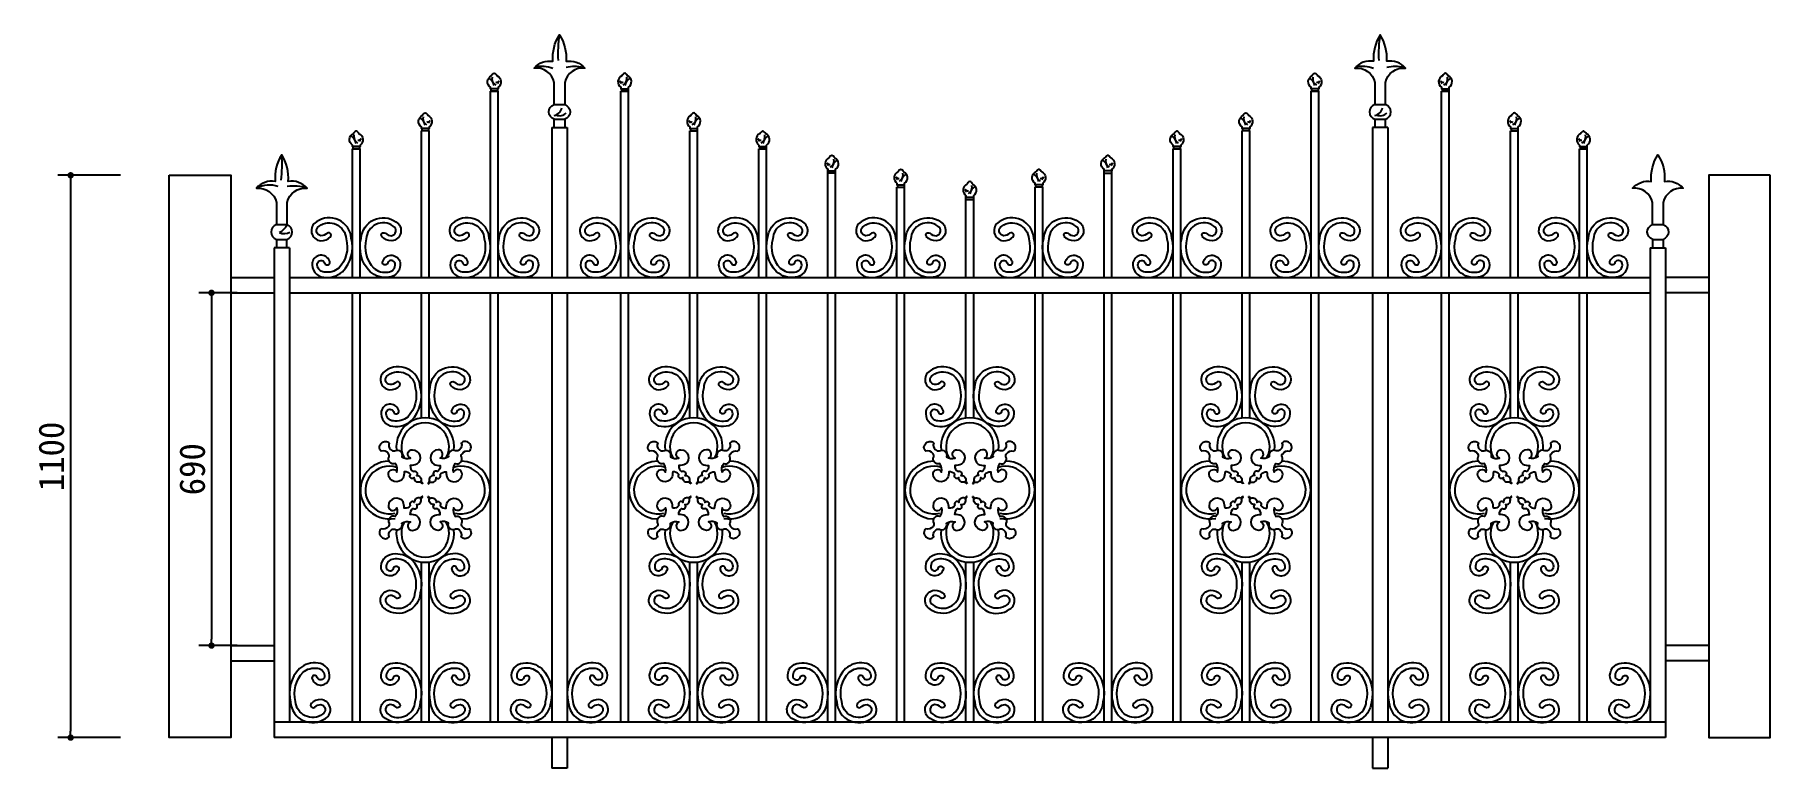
# Model space of a CAD drawing. Extents: x 492 to 3887, y 3089 to 4524.
import ezdxf

# ---------------------------------------------------------------- set-up
doc = ezdxf.new("R2010")
doc.units = 0
doc.header["$LTSCALE"] = 0.85
doc.header["$MEASUREMENT"] = 0
doc.header["$PDMODE"] = 3
doc.header["$PDSIZE"] = 15
doc.layers.get('0').update_dxf_attribs({"color": 3, "linetype": 'CONTINUOUS'})
doc.layers.get('DEFPOINTS').update_dxf_attribs({"linetype": 'CONTINUOUS'})
for name, color, linetype in [('3', 3, 'CONTINUOUS'), ('4', 4, 'CONTINUOUS'), ('7', 7, 'CONTINUOUS'), ('DIM', 3, 'CONTINUOUS')]:
    doc.layers.add(name, color=color, linetype=linetype)
doc.styles.add('HZ', font='')
doc.styles.get("Standard").update_dxf_attribs({"font": 'ISOCP'})
doc.styles.get('HZ').set_extended_font_data('仿宋_GB2312')
doc.dimstyles.new('ISO-25_WS', dxfattribs={"dimscale": 10, "dimtxt": 2.5, "dimasz": 2.5, "dimexe": 1.25, "dimexo": 0.625, "dimtad": 1, "dimdec": 4, "dimtxsty": 'STANDARD', "dimcen": 2.5, "dimazin": 3, "dimtfac": 1, "dimtdec": 4, "dimtmove": 0, "dimatfit": 3, "dimtolj": 1, "dimtzin": 0})

msp = doc.modelspace()

# ---------------------------------------------------------------- blocks, each defined once
blk = doc.blocks.new('_DOT')
at = {"color": 0, "linetype": 'BYBLOCK'}
blk.add_line((-0.5, 0), (-1, 0), dxfattribs=at)
at = {"color": 0, "linetype": 'BYBLOCK', "const_width": 0.5}
blk.add_lwpolyline([(-0.25, 0, 1), (0.25, 0, 1)], format="xyb", close=True, dxfattribs=at)
blk = doc.blocks.new('*D2')
at = {"color": 0, "linetype": 'BYBLOCK'}
for p, q in [((14029.5, -33654.9), (13907.3, -33654.9)), ((13932.3, -33667.4), (13932.3, -34742.4)), ((14029.5, -34754.9), (13907.3, -34754.9))]:
    blk.add_line(p, q, dxfattribs=at)
at = {"layer": 'DEFPOINTS', "color": 0, "linetype": 'BYBLOCK'}
for p in [(14054.5, -33654.9), (13932.3, -34754.9), (14054.5, -34754.9)]:
    blk.add_point(p, dxfattribs=at)
at = {"color": 0, "linetype": 'BYBLOCK', "xscale": 12.5, "yscale": 12.5, "zscale": 12.5}
for p, rotation in [((13932.3, -33654.9), 90), ((13932.3, -34754.9), 270)]:
    blk.add_blockref('_DOT', p, dxfattribs=dict(at, rotation=rotation))
at = {"color": 0, "linetype": 'BYBLOCK', "insert": (13894.8, -34204.9), "char_height": 50, "attachment_point": 5, "rotation": 90, "style": 'HZ'}
blk.add_mtext('\\A1;1100', dxfattribs=at)
blk = doc.blocks.new('DOT')
at = {"color": 0, "linetype": 'BYBLOCK'}
blk.add_line((-0.35, 0), (-1, 0), dxfattribs=at)
at = {"color": 0, "linetype": 'BYBLOCK', "const_width": 0.35}
blk.add_lwpolyline([(-0.175, 0, 1), (0.175, 0, 1)], format="xyb", close=True, dxfattribs=at)
blk = doc.blocks.new('*D3')
at = {"color": 0, "linetype": 'BYBLOCK'}
for p, q in [((14258.1, -33884.9), (14182.8, -33884.9)), ((14207.8, -33897.4), (14207.8, -34562.4)), ((14258.1, -34574.9), (14182.8, -34574.9))]:
    blk.add_line(p, q, dxfattribs=at)
at = {"layer": 'DEFPOINTS', "color": 0, "linetype": 'BYBLOCK'}
for p in [(14283.1, -33884.9), (14207.8, -34574.9), (14283.1, -34574.9)]:
    blk.add_point(p, dxfattribs=at)
at = {"color": 0, "linetype": 'BYBLOCK', "xscale": 12.5, "yscale": 12.5, "zscale": 12.5}
for p, rotation in [((14207.8, -33884.9), 90), ((14207.8, -34574.9), 270)]:
    blk.add_blockref('_DOT', p, dxfattribs=dict(at, rotation=rotation))
at = {"color": 0, "linetype": 'BYBLOCK', "insert": (14170.3, -34229.9), "char_height": 50, "attachment_point": 5, "rotation": 90, "style": 'HZ'}
blk.add_mtext('\\A1;690', dxfattribs=at)

# ---------------------------------------------------------------- dimensions: what is measured, and where the dimension line sits
at = {"layer": 'DIM'}
for base, p1, p2, picture, middle in [((562.4, 3148.8), (684.7, 4248.8), (684.7, 3148.8), '*D2', (524.9, 3698.8)), ((837.9, 3328.8), (913.3, 4018.8), (913.3, 3328.8), '*D3', (800.4, 3673.8))]:
    dim = msp.add_linear_dim(base=base, p1=p1, p2=p2, angle=270, dimstyle='ISO-25_WS', override={"dimscale": 25, "dimtxt": 2, "dimasz": 0.5, "dimexe": 1, "dimexo": 1, "dimgap": 0.5, "dimdec": 0, "dimzin": 0, "dimtxsty": 'HZ', "dimblk": 'DOT', "dimblk1": 'DOT', "dimblk2": 'DOT', "dimsah": 1, "dimcen": 0, "dimtfac": 0.5, "dimtdec": 0, "dimtix": 1, "dimtofl": 0}, dxfattribs=at)
    dim.commit()
    dim.dimension.update_dxf_attribs({"geometry": picture, "text_midpoint": middle, "insert": (-13369.9, 37903.7)})

# ---------------------------------------------------------------- linework, layer by layer
at = {"layer": '3'}
for p, q in [((1508, 4387.1), (1528.9, 4387.1)), ((3113, 4387.1), (3134, 4387.1)), ((1508.2, 4358.2), (1528.7, 4358.2)), ((3113.3, 4358.2), (3133.7, 4358.2)), ((964.8, 4152.2), (985.7, 4152.2)), ((3656.2, 4152.2), (3677.2, 4152.2)), ((965, 4123.3), (985.5, 4123.3)), ((3656.5, 4123.3), (3676.9, 4123.3))]:
    msp.add_line(p, q, dxfattribs=at)
for centre, radius, start, end in [((1726.4, 4487.1), 211.1, 170.0163, 183.672), ((3331.5, 4487.1), 211.1, 170.0163, 183.672), ((1483.1, 4398.8), 63, 69.2047, 101.2159), ((1547, 4411), 50.7, 70.1888, 107.7072), ((3088.2, 4398.8), 63, 69.2047, 101.2159), ((3152.1, 4411), 50.7, 70.1888, 107.7072), ((1503.2, 4385.6), 20.5, 284.439, 345.526), ((3108.3, 4385.6), 20.5, 284.439, 345.526), ((1518.9, 4382.1), 16.8, 244.4964, 318.8779), ((3124, 4382.1), 16.8, 244.4964, 318.8779), ((701.2, 4269.2), 274.7, 353.6996, 4.0959), ((951.5, 4170.7), 58.8, 73.2139, 116.0338), ((997.9, 4141.7), 86.1, 71.8114, 98.0231), ((954.8, 4168.2), 35.1, 296.6742, 332.608), ((980.1, 4157.6), 22.9, 245.3529, 299.2255), ((1255.9, 3717.9), 56.6, 352.8023, 187.1977), ((1781, 3717.9), 56.6, 352.8023, 187.1977), ((2321, 3717.9), 56.6, 352.8023, 187.1977), ((2861, 3717.9), 56.6, 352.8023, 187.1977), ((3386, 3717.9), 56.6, 352.8023, 187.1977), ((1255.9, 3717.9), 46.6, 331.6514, 208.3486), ((1781, 3717.9), 46.6, 331.6514, 208.3486), ((2321, 3717.9), 46.6, 331.6514, 208.3486), ((2861, 3717.9), 46.6, 331.6514, 208.3486), ((3386, 3717.9), 46.6, 331.6514, 208.3486), ((1185.6, 3633.1), 56.6, 90.3699, 281.8555), ((1185.6, 3633.1), 46.6, 71.198, 284.4496), ((1326.2, 3633.1), 46.6, 255.5504, 108.802), ((1326.2, 3633.1), 56.6, 270.3699, 89.6301), ((1710.7, 3633.1), 56.6, 90.3699, 269.6301), ((1710.7, 3633.1), 46.6, 71.198, 284.4496), ((1851.3, 3633.1), 46.6, 255.5504, 108.802), ((1851.3, 3633.1), 56.6, 258.1445, 89.6301), ((2250.7, 3633.1), 56.6, 90.3699, 269.6301), ((2250.7, 3633.1), 46.6, 71.198, 284.4496), ((2391.3, 3633.1), 46.6, 255.5504, 108.802), ((2391.3, 3633.1), 56.6, 258.1445, 89.6301), ((2790.7, 3633.1), 56.6, 90.3699, 281.8555), ((2790.7, 3633.1), 46.6, 71.198, 284.4496), ((2931.3, 3633.1), 46.6, 255.5504, 108.802), ((2931.3, 3633.1), 56.6, 270.3699, 89.6301), ((3315.8, 3633.1), 56.6, 90.3699, 269.6301), ((3315.8, 3633.1), 46.6, 71.198, 284.4496), ((3456.3, 3633.1), 46.6, 255.5504, 108.802), ((3456.3, 3633.1), 56.6, 258.1445, 89.6301), ((1255.9, 3548.3), 46.6, 151.6514, 28.3486), ((1781, 3548.3), 46.6, 151.6514, 28.3486), ((2321, 3548.3), 46.6, 151.6514, 28.3486), ((2861, 3548.3), 46.6, 151.6514, 28.3486), ((3386, 3548.3), 46.6, 151.6514, 28.3486), ((1255.9, 3548.3), 56.6, 172.8023, 7.1977), ((1781, 3548.3), 56.6, 172.8023, 7.1977), ((2321, 3548.3), 56.6, 172.8023, 7.1977), ((2861, 3548.3), 56.6, 172.8023, 7.1977), ((3386, 3548.3), 56.6, 172.8023, 7.1977)]:
    msp.add_arc(centre, radius, start, end, dxfattribs=at)
at = {"layer": '4'}
for p, q in [((1383.4, 4048.8), (1383.4, 4413.5)), ((1398.4, 4413.5), (1383.4, 4413.5)), ((1398.4, 4413.5), (1383.4, 4413.5)), ((1383.4, 4413.5), (1398.4, 4413.5)), ((1384.4, 4418), (1384.4, 4413.5)), ((1397.4, 4418), (1397.4, 4413.5)), ((1398.4, 4048.8), (1398.4, 4413.5)), ((1638.5, 4048.8), (1638.5, 4413.5)), ((1653.5, 4413.5), (1638.5, 4413.5)), ((1638.5, 4413.5), (1653.5, 4413.5)), ((1638.5, 4413.5), (1653.5, 4413.5)), ((1639.5, 4418), (1639.5, 4413.5)), ((1652.5, 4418), (1652.5, 4413.5)), ((1653.5, 4048.8), (1653.5, 4413.5)), ((2988.5, 4048.8), (2988.5, 4413.5)), ((3003.5, 4413.5), (2988.5, 4413.5)), ((3003.5, 4413.5), (2988.5, 4413.5)), ((2988.5, 4413.5), (3003.5, 4413.5)), ((2989.5, 4418), (2989.5, 4413.5)), ((3002.5, 4418), (3002.5, 4413.5)), ((3003.5, 4048.8), (3003.5, 4413.5)), ((3243.5, 4048.8), (3243.5, 4413.5)), ((3258.5, 4413.5), (3243.5, 4413.5)), ((3243.5, 4413.5), (3258.5, 4413.5)), ((3243.5, 4413.5), (3258.5, 4413.5)), ((3244.5, 4418), (3244.5, 4413.5)), ((3257.5, 4418), (3257.5, 4413.5)), ((3258.5, 4048.8), (3258.5, 4413.5)), ((1248.4, 4048.8), (1248.4, 4335.9)), ((1263.4, 4335.9), (1248.4, 4335.9)), ((1263.4, 4335.9), (1248.4, 4335.9)), ((1249.4, 4340.5), (1249.4, 4335.9)), ((1262.4, 4340.5), (1262.4, 4335.9)), ((1263.4, 4048.8), (1263.4, 4335.9)), ((1503.4, 4341.9), (1503.4, 4048.8)), ((1503.4, 4341.9), (1533.4, 4341.9)), ((1533.4, 4341.9), (1533.4, 4048.8)), ((1773.5, 4048.8), (1773.5, 4335.9)), ((1773.5, 4335.9), (1788.5, 4335.9)), ((1773.5, 4335.9), (1788.5, 4335.9)), ((1774.5, 4340.5), (1774.5, 4335.9)), ((1787.5, 4340.5), (1787.5, 4335.9)), ((1788.5, 4048.8), (1788.5, 4335.9)), ((2868.5, 4335.9), (2853.5, 4335.9)), ((2868.5, 4335.9), (2853.5, 4335.9)), ((2853.5, 4048.8), (2853.5, 4335.9)), ((2854.5, 4340.5), (2854.5, 4335.9)), ((2867.5, 4340.5), (2867.5, 4335.9)), ((2868.5, 4048.8), (2868.5, 4335.9)), ((3108.5, 4341.9), (3108.5, 4048.8)), ((3138.5, 4341.9), (3108.5, 4341.9)), ((3138.5, 4341.9), (3138.5, 4048.8)), ((3378.5, 4048.8), (3378.5, 4335.9)), ((3378.5, 4335.9), (3393.5, 4335.9)), ((3378.5, 4335.9), (3393.5, 4335.9)), ((3379.5, 4340.5), (3379.5, 4335.9)), ((3392.5, 4340.5), (3392.5, 4335.9)), ((3393.5, 4048.8), (3393.5, 4335.9)), ((1113.4, 4048.8), (1113.4, 4300.3)), ((1128.4, 4300.3), (1113.4, 4300.3)), ((1128.4, 4300.3), (1113.4, 4300.3)), ((1113.4, 4300.3), (1128.4, 4300.3)), ((1114.4, 4304.9), (1114.4, 4300.3)), ((1127.4, 4304.9), (1127.4, 4300.3)), ((1128.4, 4048.8), (1128.4, 4300.3)), ((1908.5, 4048.8), (1908.5, 4300.3)), ((1923.5, 4300.3), (1908.5, 4300.3)), ((1908.5, 4300.3), (1923.5, 4300.3)), ((1908.5, 4300.3), (1923.5, 4300.3)), ((1909.5, 4304.9), (1909.5, 4300.3)), ((1922.5, 4304.9), (1922.5, 4300.3)), ((1923.5, 4048.8), (1923.5, 4300.3)), ((2718.5, 4048.8), (2718.5, 4300.3)), ((2733.5, 4300.3), (2718.5, 4300.3)), ((2733.5, 4300.3), (2718.5, 4300.3)), ((2718.5, 4300.3), (2733.5, 4300.3)), ((2719.5, 4304.9), (2719.5, 4300.3)), ((2732.5, 4304.9), (2732.5, 4300.3)), ((2733.5, 4048.8), (2733.5, 4300.3)), ((3513.5, 4048.8), (3513.5, 4300.3)), ((3528.5, 4300.3), (3513.5, 4300.3)), ((3513.5, 4300.3), (3528.5, 4300.3)), ((3513.5, 4300.3), (3528.5, 4300.3)), ((3514.5, 4304.9), (3514.5, 4300.3)), ((3527.5, 4304.9), (3527.5, 4300.3)), ((3528.5, 4048.8), (3528.5, 4300.3)), ((2043.5, 4048.8), (2043.5, 4260.5)), ((2058.5, 4253), (2043.5, 4253)), ((2058.5, 4048.8), (2058.5, 4260.5)), ((2583.5, 4048.8), (2583.5, 4260.5)), ((2583.5, 4253), (2598.5, 4253)), ((2598.5, 4048.8), (2598.5, 4260.5)), ((2178.5, 4048.8), (2178.5, 4225.7)), ((2178.5, 4225.7), (2193.5, 4225.7)), ((2179.5, 4230.2), (2179.5, 4225.7)), ((2192.5, 4230.2), (2192.5, 4225.7)), ((2193.5, 4048.8), (2193.5, 4225.7)), ((2313.5, 4048.8), (2313.5, 4209.1)), ((2328.5, 4048.8), (2328.5, 4209.1)), ((2448.5, 4048.8), (2448.5, 4225.7)), ((2463.5, 4225.7), (2448.5, 4225.7)), ((2449.5, 4230.2), (2449.5, 4225.7)), ((2462.5, 4230.2), (2462.5, 4225.7)), ((2463.5, 4048.8), (2463.5, 4225.7)), ((960.2, 4106.9), (960.2, 3148.8)), ((990.2, 4106.9), (960.2, 4106.9)), ((990.2, 4106.9), (990.2, 3178.8)), ((3651.7, 4106.9), (3651.7, 3178.8)), ((3651.7, 4106.9), (3681.7, 4106.9)), ((3681.7, 4106.9), (3681.7, 3148.8)), ((1113.4, 3178.8), (1113.4, 4018.8)), ((1128.4, 3178.8), (1128.4, 4018.8)), ((1248.4, 3774), (1248.4, 4018.8)), ((1263.4, 3774), (1263.4, 4018.8)), ((1383.4, 3178.8), (1383.4, 4018.8)), ((1398.4, 3178.8), (1398.4, 4018.8)), ((1503.4, 4018.8), (1503.4, 3178.8)), ((1533.4, 4018.8), (1533.4, 3178.8)), ((1638.5, 3178.8), (1638.5, 4018.8)), ((1653.5, 3178.8), (1653.5, 4018.8)), ((1773.5, 3774), (1773.5, 4018.8)), ((1788.5, 3774), (1788.5, 4018.8)), ((1908.5, 3178.8), (1908.5, 4018.8)), ((1923.5, 3178.8), (1923.5, 4018.8)), ((2043.5, 3178.8), (2043.5, 4018.8)), ((2058.5, 3178.8), (2058.5, 4018.8)), ((2178.5, 3178.8), (2178.5, 4018.8)), ((2193.5, 3178.8), (2193.5, 4018.8)), ((2313.5, 3774), (2313.5, 4018.8)), ((2328.5, 3774), (2328.5, 4018.8)), ((2448.5, 3178.8), (2448.5, 4018.8)), ((2463.5, 3178.8), (2463.5, 4018.8)), ((2583.5, 3178.8), (2583.5, 4018.8)), ((2598.5, 3178.8), (2598.5, 4018.8)), ((2718.5, 3178.8), (2718.5, 4018.8)), ((2733.5, 3178.8), (2733.5, 4018.8)), ((2853.5, 3774), (2853.5, 4018.8)), ((2868.5, 3774), (2868.5, 4018.8)), ((2988.5, 3178.8), (2988.5, 4018.8)), ((3003.5, 3178.8), (3003.5, 4018.8)), ((3108.5, 4018.8), (3108.5, 3178.8)), ((3138.5, 4018.8), (3138.5, 3178.8)), ((3243.5, 3178.8), (3243.5, 4018.8)), ((3258.5, 3178.8), (3258.5, 4018.8)), ((3378.5, 3774), (3378.5, 4018.8)), ((3393.5, 3774), (3393.5, 4018.8)), ((3513.5, 3178.8), (3513.5, 4018.8)), ((3528.5, 3178.8), (3528.5, 4018.8)), ((1248.4, 3178.8), (1248.4, 3492.2)), ((1248.4, 3178.8), (1248.4, 3492.2)), ((1263.4, 3178.8), (1263.4, 3492.2)), ((1263.4, 3178.8), (1263.4, 3492.2)), ((1773.5, 3178.8), (1773.5, 3492.2)), ((1773.5, 3178.8), (1773.5, 3492.2)), ((1788.5, 3178.8), (1788.5, 3492.2)), ((1788.5, 3178.8), (1788.5, 3492.2)), ((2313.5, 3178.8), (2313.5, 3492.2)), ((2328.5, 3178.8), (2328.5, 3492.2)), ((2853.5, 3178.8), (2853.5, 3492.2)), ((2853.5, 3178.8), (2853.5, 3492.2)), ((2868.5, 3178.8), (2868.5, 3492.2)), ((2868.5, 3178.8), (2868.5, 3492.2)), ((3378.5, 3178.8), (3378.5, 3492.2)), ((3378.5, 3178.8), (3378.5, 3492.2)), ((3393.5, 3178.8), (3393.5, 3492.2)), ((3393.5, 3178.8), (3393.5, 3492.2)), ((3886.5, 3148.8), (3886.5, 3298.8)), ((3681.7, 3148.8), (960.2, 3148.8)), ((1503.4, 3148.8), (1503.4, 3088.8)), ((1533.4, 3148.8), (1533.4, 3088.8)), ((3108.5, 3148.8), (3108.5, 3088.8)), ((3138.5, 3148.8), (3138.5, 3088.8)), ((1533.4, 3088.8), (1503.4, 3088.8)), ((3108.5, 3088.8), (3138.5, 3088.8))]:
    msp.add_line(p, q, dxfattribs=at)
for points in [[(1508.2, 4341.9), (1508.2, 4358.2, -0.716921), (1508, 4387.1), (1508, 4430.4, 0.381254), (1468.9, 4458.5, -0.256334), (1505.6, 4471.8, -0.162567), (1518.4, 4523.7, -0.162567), (1531.3, 4471.8, -0.256334), (1568, 4458.5, 0.381254), (1528.9, 4430.4), (1528.9, 4387.1, -0.716921), (1528.7, 4358.2), (1528.7, 4341.9)], [(3133.7, 4341.9), (3133.7, 4358.2, 0.716921), (3134, 4387.1), (3134, 4430.4, -0.381254), (3173, 4458.5, 0.256334), (3136.4, 4471.8, 0.162567), (3123.5, 4523.7, 0.162567), (3110.6, 4471.8, 0.256334), (3074, 4458.5, -0.381254), (3113, 4430.4), (3113, 4387.1, 0.716921), (3113.3, 4358.2), (3113.3, 4341.9)], [(985.5, 4106.9), (985.5, 4123.3, 0.716921), (985.7, 4152.2), (985.7, 4195.5, -0.381254), (1024.8, 4223.6, 0.256334), (988.1, 4236.9, 0.162567), (975.2, 4288.8, 0.162567), (962.4, 4236.9, 0.256334), (925.7, 4223.6, -0.381254), (964.8, 4195.5), (964.8, 4152.2, 0.716921), (965, 4123.3), (965, 4106.9)], [(3656.5, 4106.9), (3656.5, 4123.3, -0.716921), (3656.2, 4152.2), (3656.2, 4195.5, 0.381254), (3617.1, 4223.6, -0.256334), (3653.8, 4236.9, -0.162567), (3666.7, 4288.8, -0.162567), (3679.6, 4236.9, -0.256334), (3716.2, 4223.6, 0.381254), (3677.2, 4195.5), (3677.2, 4152.2, -0.716921), (3676.9, 4123.3), (3676.9, 4106.9)]]:
    msp.add_lwpolyline(points, format="xyb", dxfattribs=at)
for points in [[(1396.7, 4443.3, -0.582424), (1398.4, 4421), (1398.4, 4418), (1383.4, 4418), (1383.4, 4421, -0.582424), (1385.1, 4443.3, -0.153889), (1390.9, 4448.6, -0.153889)], [(1640.2, 4443.3, 0.582424), (1638.5, 4421), (1638.5, 4418), (1653.5, 4418), (1653.5, 4421, 0.582424), (1651.7, 4443.3, 0.153889), (1646, 4448.6, 0.153889)], [(3001.7, 4443.3, -0.582424), (3003.5, 4421), (3003.5, 4418), (2988.5, 4418), (2988.5, 4421, -0.582424), (2990.2, 4443.3, -0.153889), (2996, 4448.6, -0.153889)], [(3245.3, 4443.3, 0.582424), (3243.5, 4421), (3243.5, 4418), (3258.5, 4418), (3258.5, 4421, 0.582424), (3256.8, 4443.3, 0.153889), (3251, 4448.6, 0.153889)], [(1261.7, 4365.7, -0.582424), (1263.4, 4343.5), (1263.4, 4340.5), (1248.4, 4340.5), (1248.4, 4343.5, -0.582424), (1250.1, 4365.7, -0.153889), (1255.9, 4371, -0.153889)], [(1775.2, 4365.7, 0.582424), (1773.5, 4343.5), (1773.5, 4340.5), (1788.5, 4340.5), (1788.5, 4343.5, 0.582424), (1786.7, 4365.7, 0.153889), (1781, 4371, 0.153889)], [(2866.7, 4365.7, -0.582424), (2868.5, 4343.5), (2868.5, 4340.5), (2853.5, 4340.5), (2853.5, 4343.5, -0.582424), (2855.2, 4365.7, -0.153889), (2861, 4371, -0.153889)], [(3380.3, 4365.7, 0.582424), (3378.5, 4343.5), (3378.5, 4340.5), (3393.5, 4340.5), (3393.5, 4343.5, 0.582424), (3391.8, 4365.7, 0.153889), (3386, 4371, 0.153889)], [(1126.7, 4330.1, -0.582424), (1128.4, 4307.9), (1128.4, 4304.9), (1113.4, 4304.9), (1113.4, 4307.9, -0.582424), (1115.1, 4330.1, -0.153889), (1120.9, 4335.4, -0.153889)], [(1910.2, 4330.1, 0.582424), (1908.5, 4307.9), (1908.5, 4304.9), (1923.5, 4304.9), (1923.5, 4307.9, 0.582424), (1921.7, 4330.1, 0.153889), (1916, 4335.4, 0.153889)], [(2731.7, 4330.1, -0.582424), (2733.5, 4307.9), (2733.5, 4304.9), (2718.5, 4304.9), (2718.5, 4307.9, -0.582424), (2720.2, 4330.1, -0.153889), (2726, 4335.4, -0.153889)], [(3515.3, 4330.1, 0.582424), (3513.5, 4307.9), (3513.5, 4304.9), (3528.5, 4304.9), (3528.5, 4307.9, 0.582424), (3526.8, 4330.1, 0.153889), (3521, 4335.4, 0.153889)], [(2045.2, 4282.7, 0.582424), (2043.5, 4260.5), (2043.5, 4257.5), (2058.5, 4257.5), (2058.5, 4260.5, 0.582424), (2056.7, 4282.7, 0.153889), (2051, 4288.1, 0.153889)], [(2596.7, 4282.7, -0.582424), (2598.5, 4260.5), (2598.5, 4257.5), (2583.5, 4257.5), (2583.5, 4260.5, -0.582424), (2585.2, 4282.7, -0.153889), (2591, 4288.1, -0.153889)], [(2180.2, 4255.4, 0.582424), (2178.5, 4233.2), (2178.5, 4230.2), (2193.5, 4230.2), (2193.5, 4233.2, 0.582424), (2191.7, 4255.4, 0.153889), (2186, 4260.7, 0.153889)], [(2461.7, 4255.4, -0.582424), (2463.5, 4233.2), (2463.5, 4230.2), (2448.5, 4230.2), (2448.5, 4233.2, -0.582424), (2450.2, 4255.4, -0.153889), (2456, 4260.7, -0.153889)], [(2315.2, 4231.3, 0.582424), (2313.5, 4209.1), (2313.5, 4206.1), (2328.5, 4206.1), (2328.5, 4209.1, 0.582424), (2326.7, 4231.3, 0.153889), (2321, 4236.6, 0.153889)]]:
    msp.add_lwpolyline(points, format="xyb", close=True, dxfattribs=at)
for points in [[(755.4, 4248.8), (875.4, 4248.8), (875.4, 3148.8), (755.4, 3148.8)], [(3886.5, 4248.8), (3766.5, 4248.8), (3766.5, 3148.8), (3886.5, 3148.8)]]:
    msp.add_lwpolyline(points, close=True, dxfattribs=at)
at = {"layer": '7'}
for p, q in [((2313.5, 4201.6), (2328.5, 4201.6)), ((875.4, 4048.8), (960.2, 4048.8)), ((990.2, 4048.8), (3651.7, 4048.8)), ((3766.5, 4048.8), (3681.7, 4048.8)), ((875.4, 4018.8), (960.2, 4018.8)), ((990.2, 4018.8), (3651.7, 4018.8)), ((3766.5, 4018.8), (3681.7, 4018.8)), ((875.4, 3328.8), (960.2, 3328.8)), ((3766.5, 3328.8), (3681.7, 3328.8)), ((875.4, 3298.8), (960.2, 3298.8)), ((3766.5, 3298.8), (3681.7, 3298.8)), ((3681.7, 3178.8), (960.2, 3178.8))]:
    msp.add_line(p, q, dxfattribs=at)
for points in [[(1069.9, 4127.5, 1.005755), (1063.8, 4135.5, -0.212752), (1052, 4130.5, -0.727916), (1048.5, 4149.2, -0.595392), (1101.3, 4124.3, -0.262704), (1086.7, 4067.1, -0.221314), (1058.5, 4059.5, -0.443715), (1044.8, 4076.2, -0.745645), (1059.1, 4077.7, 1.280079), (1068.4, 4081.5, 0.74172), (1035, 4078.3, 0.438939), (1057.4, 4049.3, 0.218529), (1093.8, 4060, 0.259774), (1111.2, 4125.9, 0.58234), (1043.1, 4157.6, 0.724873), (1051.3, 4120.5, 0.218201), (1071.2, 4128.7)], [(1171.9, 4127.5, -1.005755), (1178, 4135.5, 0.212752), (1189.8, 4130.5, 0.727916), (1193.3, 4149.2, 0.595392), (1140.5, 4124.3, 0.262704), (1155.1, 4067.1, 0.221314), (1183.3, 4059.5, 0.443715), (1197, 4076.2, 0.745645), (1182.7, 4077.7, -1.280079), (1173.4, 4081.5, -0.74172), (1206.8, 4078.3, -0.438939), (1184.4, 4049.3, -0.218529), (1148, 4060, -0.259774), (1130.6, 4125.9, -0.58234), (1198.7, 4157.6, -0.724873), (1190.5, 4120.5, -0.218201), (1170.7, 4128.7)], [(1339.9, 4127.5, 1.005755), (1333.8, 4135.5, -0.212752), (1322, 4130.5, -0.727916), (1318.5, 4149.2, -0.595392), (1371.3, 4124.3, -0.262704), (1356.7, 4067.1, -0.221314), (1328.5, 4059.5, -0.443715), (1314.8, 4076.2, -0.745645), (1329.1, 4077.7, 1.280079), (1338.4, 4081.5, 0.74172), (1305, 4078.3, 0.438939), (1327.4, 4049.3, 0.218529), (1363.8, 4060, 0.259774), (1381.2, 4125.9, 0.58234), (1313.1, 4157.6, 0.724873), (1321.3, 4120.5, 0.218201), (1341.2, 4128.7)], [(1441.9, 4127.5, -1.005755), (1448, 4135.5, 0.212752), (1459.8, 4130.5, 0.727916), (1463.3, 4149.2, 0.595392), (1410.5, 4124.3, 0.262704), (1425.1, 4067.1, 0.221314), (1453.3, 4059.5, 0.443715), (1467, 4076.2, 0.745645), (1452.7, 4077.7, -1.280079), (1443.4, 4081.5, -0.74172), (1476.8, 4078.3, -0.438939), (1454.4, 4049.3, -0.218529), (1418, 4060, -0.259774), (1400.6, 4125.9, -0.58234), (1468.7, 4157.6, -0.724873), (1460.5, 4120.5, -0.218201), (1440.7, 4128.7)], [(1595, 4127.5, 1.005755), (1588.9, 4135.5, -0.212752), (1577.1, 4130.5, -0.727916), (1573.6, 4149.2, -0.595392), (1626.4, 4124.3, -0.262704), (1611.8, 4067.1, -0.221314), (1583.6, 4059.5, -0.443715), (1569.9, 4076.2, -0.745645), (1584.2, 4077.7, 1.280079), (1593.4, 4081.5, 0.74172), (1560.1, 4078.3, 0.438939), (1582.5, 4049.3, 0.218529), (1618.8, 4060, 0.259774), (1636.3, 4125.9, 0.58234), (1568.2, 4157.6, 0.724873), (1576.4, 4120.5, 0.218201), (1596.2, 4128.7)], [(1697, 4127.5, -1.005755), (1703.1, 4135.5, 0.212752), (1714.9, 4130.5, 0.727916), (1718.4, 4149.2, 0.595392), (1665.5, 4124.3, 0.262704), (1680.1, 4067.1, 0.221314), (1708.3, 4059.5, 0.443715), (1722.1, 4076.2, 0.745645), (1707.8, 4077.7, -1.280079), (1698.5, 4081.5, -0.74172), (1731.8, 4078.3, -0.438939), (1709.4, 4049.3, -0.218529), (1673.1, 4060, -0.259774), (1655.6, 4125.9, -0.58234), (1723.8, 4157.6, -0.724873), (1715.5, 4120.5, -0.218201), (1695.7, 4128.7)], [(1865, 4127.5, 1.005755), (1858.9, 4135.5, -0.212752), (1847.1, 4130.5, -0.727916), (1843.6, 4149.2, -0.595392), (1896.4, 4124.3, -0.262704), (1881.8, 4067.1, -0.221314), (1853.6, 4059.5, -0.443715), (1839.9, 4076.2, -0.745645), (1854.2, 4077.7, 1.280079), (1863.4, 4081.5, 0.74172), (1830.1, 4078.3, 0.438939), (1852.5, 4049.3, 0.218529), (1888.8, 4060, 0.259774), (1906.3, 4125.9, 0.58234), (1838.2, 4157.6, 0.724873), (1846.4, 4120.5, 0.218201), (1866.2, 4128.7)], [(1967, 4127.5, -1.005755), (1973.1, 4135.5, 0.212752), (1984.9, 4130.5, 0.727916), (1988.4, 4149.2, 0.595392), (1935.5, 4124.3, 0.262704), (1950.1, 4067.1, 0.221314), (1978.3, 4059.5, 0.443715), (1992.1, 4076.2, 0.745645), (1977.8, 4077.7, -1.280079), (1968.5, 4081.5, -0.74172), (2001.8, 4078.3, -0.438939), (1979.4, 4049.3, -0.218529), (1943.1, 4060, -0.259774), (1925.6, 4125.9, -0.58234), (1993.8, 4157.6, -0.724873), (1985.5, 4120.5, -0.218201), (1965.7, 4128.7)], [(2135, 4127.5, 1.005755), (2128.9, 4135.5, -0.212752), (2117.1, 4130.5, -0.727916), (2113.6, 4149.2, -0.595392), (2166.4, 4124.3, -0.262704), (2151.8, 4067.1, -0.221314), (2123.6, 4059.5, -0.443715), (2109.9, 4076.2, -0.745645), (2124.2, 4077.7, 1.280079), (2133.4, 4081.5, 0.74172), (2100.1, 4078.3, 0.438939), (2122.5, 4049.3, 0.218529), (2158.8, 4060, 0.259774), (2176.3, 4125.9, 0.58234), (2108.2, 4157.6, 0.724873), (2116.4, 4120.5, 0.218201), (2136.2, 4128.7)], [(2237, 4127.5, -1.005755), (2243.1, 4135.5, 0.212752), (2254.9, 4130.5, 0.727916), (2258.4, 4149.2, 0.595392), (2205.5, 4124.3, 0.262704), (2220.1, 4067.1, 0.221314), (2248.3, 4059.5, 0.443715), (2262.1, 4076.2, 0.745645), (2247.8, 4077.7, -1.280079), (2238.5, 4081.5, -0.74172), (2271.8, 4078.3, -0.438939), (2249.4, 4049.3, -0.218529), (2213.1, 4060, -0.259774), (2195.6, 4125.9, -0.58234), (2263.8, 4157.6, -0.724873), (2255.5, 4120.5, -0.218201), (2235.7, 4128.7)], [(2405, 4127.5, 1.005755), (2398.9, 4135.5, -0.212752), (2387.1, 4130.5, -0.727916), (2383.6, 4149.2, -0.595392), (2436.4, 4124.3, -0.262704), (2421.8, 4067.1, -0.221314), (2393.6, 4059.5, -0.443715), (2379.9, 4076.2, -0.745645), (2394.2, 4077.7, 1.280079), (2403.4, 4081.5, 0.74172), (2370.1, 4078.3, 0.438939), (2392.5, 4049.3, 0.218529), (2428.8, 4060, 0.259774), (2446.3, 4125.9, 0.58234), (2378.2, 4157.6, 0.724873), (2386.4, 4120.5, 0.218201), (2406.2, 4128.7)], [(2507, 4127.5, -1.005755), (2513.1, 4135.5, 0.212752), (2524.9, 4130.5, 0.727916), (2528.4, 4149.2, 0.595392), (2475.5, 4124.3, 0.262704), (2490.1, 4067.1, 0.221314), (2518.3, 4059.5, 0.443715), (2532.1, 4076.2, 0.745645), (2517.8, 4077.7, -1.280079), (2508.5, 4081.5, -0.74172), (2541.8, 4078.3, -0.438939), (2519.4, 4049.3, -0.218529), (2483.1, 4060, -0.259774), (2465.6, 4125.9, -0.58234), (2533.8, 4157.6, -0.724873), (2525.5, 4120.5, -0.218201), (2505.7, 4128.7)], [(2675, 4127.5, 1.005755), (2668.9, 4135.5, -0.212752), (2657.1, 4130.5, -0.727916), (2653.6, 4149.2, -0.595392), (2706.4, 4124.3, -0.262704), (2691.8, 4067.1, -0.221314), (2663.6, 4059.5, -0.443715), (2649.9, 4076.2, -0.745645), (2664.2, 4077.7, 1.280079), (2673.4, 4081.5, 0.74172), (2640.1, 4078.3, 0.438939), (2662.5, 4049.3, 0.218529), (2698.8, 4060, 0.259774), (2716.3, 4125.9, 0.58234), (2648.2, 4157.6, 0.724873), (2656.4, 4120.5, 0.218201), (2676.2, 4128.7)], [(2777, 4127.5, -1.005755), (2783.1, 4135.5, 0.212752), (2794.9, 4130.5, 0.727916), (2798.4, 4149.2, 0.595392), (2745.5, 4124.3, 0.262704), (2760.1, 4067.1, 0.221314), (2788.3, 4059.5, 0.443715), (2802.1, 4076.2, 0.745645), (2787.8, 4077.7, -1.280079), (2778.5, 4081.5, -0.74172), (2811.8, 4078.3, -0.438939), (2789.4, 4049.3, -0.218529), (2753.1, 4060, -0.259774), (2735.6, 4125.9, -0.58234), (2803.8, 4157.6, -0.724873), (2795.5, 4120.5, -0.218201), (2775.7, 4128.7)], [(2945, 4127.5, 1.005755), (2938.9, 4135.5, -0.212752), (2927.1, 4130.5, -0.727916), (2923.6, 4149.2, -0.595392), (2976.4, 4124.3, -0.262704), (2961.8, 4067.1, -0.221314), (2933.6, 4059.5, -0.443715), (2919.9, 4076.2, -0.745645), (2934.2, 4077.7, 1.280079), (2943.4, 4081.5, 0.74172), (2910.1, 4078.3, 0.438939), (2932.5, 4049.3, 0.218529), (2968.8, 4060, 0.259774), (2986.3, 4125.9, 0.58234), (2918.2, 4157.6, 0.724873), (2926.4, 4120.5, 0.218201), (2946.2, 4128.7)], [(3047, 4127.5, -1.005755), (3053.1, 4135.5, 0.212752), (3064.9, 4130.5, 0.727916), (3068.4, 4149.2, 0.595392), (3015.5, 4124.3, 0.262704), (3030.1, 4067.1, 0.221314), (3058.3, 4059.5, 0.443715), (3072.1, 4076.2, 0.745645), (3057.8, 4077.7, -1.280079), (3048.5, 4081.5, -0.74172), (3081.8, 4078.3, -0.438939), (3059.4, 4049.3, -0.218529), (3023.1, 4060, -0.259774), (3005.6, 4125.9, -0.58234), (3073.8, 4157.6, -0.724873), (3065.5, 4120.5, -0.218201), (3045.7, 4128.7)], [(3200, 4127.5, 1.005755), (3193.9, 4135.5, -0.212752), (3182.2, 4130.5, -0.727916), (3178.6, 4149.2, -0.595392), (3231.5, 4124.3, -0.262704), (3216.9, 4067.1, -0.221314), (3188.7, 4059.5, -0.443715), (3175, 4076.2, -0.745645), (3189.3, 4077.7, 1.280079), (3198.5, 4081.5, 0.74172), (3165.2, 4078.3, 0.438939), (3187.6, 4049.3, 0.218529), (3223.9, 4060, 0.259774), (3241.4, 4125.9, 0.58234), (3173.2, 4157.6, 0.724873), (3181.5, 4120.5, 0.218201), (3201.3, 4128.7)], [(3302, 4127.5, -1.005755), (3308.1, 4135.5, 0.212752), (3319.9, 4130.5, 0.727916), (3323.4, 4149.2, 0.595392), (3270.6, 4124.3, 0.262704), (3285.2, 4067.1, 0.221314), (3313.4, 4059.5, 0.443715), (3327.1, 4076.2, 0.745645), (3312.8, 4077.7, -1.280079), (3303.6, 4081.5, -0.74172), (3336.9, 4078.3, -0.438939), (3314.5, 4049.3, -0.218529), (3278.2, 4060, -0.259774), (3260.7, 4125.9, -0.58234), (3328.9, 4157.6, -0.724873), (3320.6, 4120.5, -0.218201), (3300.8, 4128.7)], [(3470, 4127.5, 1.005755), (3463.9, 4135.5, -0.212752), (3452.2, 4130.5, -0.727916), (3448.6, 4149.2, -0.595392), (3501.5, 4124.3, -0.262704), (3486.9, 4067.1, -0.221314), (3458.7, 4059.5, -0.443715), (3445, 4076.2, -0.745645), (3459.3, 4077.7, 1.280079), (3468.5, 4081.5, 0.74172), (3435.2, 4078.3, 0.438939), (3457.6, 4049.3, 0.218529), (3493.9, 4060, 0.259774), (3511.4, 4125.9, 0.58234), (3443.2, 4157.6, 0.724873), (3451.5, 4120.5, 0.218201), (3471.3, 4128.7)], [(3572, 4127.5, -1.005755), (3578.1, 4135.5, 0.212752), (3589.9, 4130.5, 0.727916), (3593.4, 4149.2, 0.595392), (3540.6, 4124.3, 0.262704), (3555.2, 4067.1, 0.221314), (3583.4, 4059.5, 0.443715), (3597.1, 4076.2, 0.745645), (3582.8, 4077.7, -1.280079), (3573.6, 4081.5, -0.74172), (3606.9, 4078.3, -0.438939), (3584.5, 4049.3, -0.218529), (3548.2, 4060, -0.259774), (3530.7, 4125.9, -0.58234), (3598.9, 4157.6, -0.724873), (3590.6, 4120.5, -0.218201), (3570.8, 4128.7)], [(1204.9, 3836.2, 1.005755), (1198.8, 3844.2, -0.212752), (1187, 3839.2, -0.727916), (1183.5, 3857.9, -0.595392), (1236.3, 3833, -0.262704), (1221.7, 3775.9, -0.221314), (1193.5, 3768.2, -0.443715), (1179.8, 3785, -0.745645), (1194.1, 3786.4, 1.280079), (1203.4, 3790.2, 0.74172), (1170, 3787, 0.438939), (1192.4, 3758, 0.218529), (1228.8, 3768.8, 0.259774), (1246.2, 3834.6, 0.58234), (1178.1, 3866.3, 0.724873), (1186.3, 3829.2, 0.218201), (1206.2, 3837.5)], [(1306.9, 3836.2, -1.005755), (1313, 3844.2, 0.212752), (1324.8, 3839.2, 0.727916), (1328.3, 3857.9, 0.595392), (1275.5, 3833, 0.262704), (1290.1, 3775.9, 0.221314), (1318.3, 3768.2, 0.443715), (1332, 3785, 0.745645), (1317.7, 3786.4, -1.280079), (1308.4, 3790.2, -0.74172), (1341.8, 3787, -0.438939), (1319.4, 3758, -0.218529), (1283, 3768.8, -0.259774), (1265.6, 3834.6, -0.58234), (1333.7, 3866.3, -0.724873), (1325.5, 3829.2, -0.218201), (1305.7, 3837.5)], [(1730, 3836.2, 1.005755), (1723.9, 3844.2, -0.212752), (1712.1, 3839.2, -0.727916), (1708.6, 3857.9, -0.595392), (1761.4, 3833, -0.262704), (1746.8, 3775.9, -0.221314), (1718.6, 3768.2, -0.443715), (1704.9, 3785, -0.745645), (1719.2, 3786.4, 1.280079), (1728.4, 3790.2, 0.74172), (1695.1, 3787, 0.438939), (1717.5, 3758, 0.218529), (1753.8, 3768.8, 0.259774), (1771.3, 3834.6, 0.58234), (1703.2, 3866.3, 0.724873), (1711.4, 3829.2, 0.218201), (1731.2, 3837.5)], [(1832, 3836.2, -1.005755), (1838.1, 3844.2, 0.212752), (1849.9, 3839.2, 0.727916), (1853.4, 3857.9, 0.595392), (1800.5, 3833, 0.262704), (1815.1, 3775.9, 0.221314), (1843.3, 3768.2, 0.443715), (1857.1, 3785, 0.745645), (1842.8, 3786.4, -1.280079), (1833.5, 3790.2, -0.74172), (1866.8, 3787, -0.438939), (1844.4, 3758, -0.218529), (1808.1, 3768.8, -0.259774), (1790.6, 3834.6, -0.58234), (1858.8, 3866.3, -0.724873), (1850.5, 3829.2, -0.218201), (1830.7, 3837.5)], [(2270, 3836.2, 1.005755), (2263.9, 3844.2, -0.212752), (2252.1, 3839.2, -0.727916), (2248.6, 3857.9, -0.595392), (2301.4, 3833, -0.262704), (2286.8, 3775.9, -0.221314), (2258.6, 3768.2, -0.443715), (2244.9, 3785, -0.745645), (2259.2, 3786.4, 1.280079), (2268.4, 3790.2, 0.74172), (2235.1, 3787, 0.438939), (2257.5, 3758, 0.218529), (2293.8, 3768.8, 0.259774), (2311.3, 3834.6, 0.58234), (2243.2, 3866.3, 0.724873), (2251.4, 3829.2, 0.218201), (2271.2, 3837.5)], [(2372, 3836.2, -1.005755), (2378.1, 3844.2, 0.212752), (2389.9, 3839.2, 0.727916), (2393.4, 3857.9, 0.595392), (2340.5, 3833, 0.262704), (2355.1, 3775.9, 0.221314), (2383.3, 3768.2, 0.443715), (2397.1, 3785, 0.745645), (2382.8, 3786.4, -1.280079), (2373.5, 3790.2, -0.74172), (2406.8, 3787, -0.438939), (2384.4, 3758, -0.218529), (2348.1, 3768.8, -0.259774), (2330.6, 3834.6, -0.58234), (2398.8, 3866.3, -0.724873), (2390.5, 3829.2, -0.218201), (2370.7, 3837.5)], [(2810, 3836.2, 1.005755), (2803.9, 3844.2, -0.212752), (2792.1, 3839.2, -0.727916), (2788.6, 3857.9, -0.595392), (2841.4, 3833, -0.262704), (2826.8, 3775.9, -0.221314), (2798.6, 3768.2, -0.443715), (2784.9, 3785, -0.745645), (2799.2, 3786.4, 1.280079), (2808.4, 3790.2, 0.74172), (2775.1, 3787, 0.438939), (2797.5, 3758, 0.218529), (2833.8, 3768.8, 0.259774), (2851.3, 3834.6, 0.58234), (2783.2, 3866.3, 0.724873), (2791.4, 3829.2, 0.218201), (2811.2, 3837.5)], [(2912, 3836.2, -1.005755), (2918.1, 3844.2, 0.212752), (2929.9, 3839.2, 0.727916), (2933.4, 3857.9, 0.595392), (2880.5, 3833, 0.262704), (2895.1, 3775.9, 0.221314), (2923.3, 3768.2, 0.443715), (2937.1, 3785, 0.745645), (2922.8, 3786.4, -1.280079), (2913.5, 3790.2, -0.74172), (2946.8, 3787, -0.438939), (2924.4, 3758, -0.218529), (2888.1, 3768.8, -0.259774), (2870.6, 3834.6, -0.58234), (2938.8, 3866.3, -0.724873), (2930.5, 3829.2, -0.218201), (2910.7, 3837.5)], [(3335, 3836.2, 1.005755), (3328.9, 3844.2, -0.212752), (3317.2, 3839.2, -0.727916), (3313.6, 3857.9, -0.595392), (3366.5, 3833, -0.262704), (3351.9, 3775.9, -0.221314), (3323.7, 3768.2, -0.443715), (3310, 3785, -0.745645), (3324.3, 3786.4, 1.280079), (3333.5, 3790.2, 0.74172), (3300.2, 3787, 0.438939), (3322.6, 3758, 0.218529), (3358.9, 3768.8, 0.259774), (3376.4, 3834.6, 0.58234), (3308.2, 3866.3, 0.724873), (3316.5, 3829.2, 0.218201), (3336.3, 3837.5)], [(3437, 3836.2, -1.005755), (3443.1, 3844.2, 0.212752), (3454.9, 3839.2, 0.727916), (3458.4, 3857.9, 0.595392), (3405.6, 3833, 0.262704), (3420.2, 3775.9, 0.221314), (3448.4, 3768.2, 0.443715), (3462.1, 3785, 0.745645), (3447.8, 3786.4, -1.280079), (3438.6, 3790.2, -0.74172), (3471.9, 3787, -0.438939), (3449.5, 3758, -0.218529), (3413.2, 3768.8, -0.259774), (3395.7, 3834.6, -0.58234), (3463.9, 3866.3, -0.724873), (3455.6, 3829.2, -0.218201), (3435.8, 3837.5)], [(1250.9, 3645.5, -0.128235), (1246.3, 3648.7, -0.546756), (1234.5, 3657.3, -0.948488), (1226.8, 3663.4, 0.267644), (1215, 3668.8, -0.068938), (1212.5, 3656.1, -0.717322), (1183.9, 3663.9, -0.827575), (1200.5, 3668.1, 0.222536), (1197.2, 3684.7, -0.66545), (1185.2, 3698.2, 0.313466), (1183.9, 3704.2, 0.362338), (1170, 3708.8, -0.501434), (1170.8, 3725.2, -0.444163), (1185.5, 3724.7, 0.337462), (1188.2, 3712.6, 0.301427), (1196.4, 3709.8, -0.66545), (1210.3, 3698.1, 0.222536), (1227, 3695.3, -0.827575), (1230.8, 3712, -0.717322), (1239.3, 3683.6, -0.068938), (1226.7, 3680.8, 0.267644), (1232.4, 3669.1, -0.948488), (1238.7, 3661.6, -0.545107), (1247.6, 3650.2, -0.11455), (1250.9, 3645.5)], [(1260.9, 3645.5, 0.128235), (1265.5, 3648.7, 0.546756), (1277.3, 3657.3, 0.948488), (1285, 3663.4, -0.267644), (1296.8, 3668.8, 0.068938), (1299.3, 3656.1, 0.717322), (1327.9, 3663.9, 0.827575), (1311.3, 3668.1, -0.222536), (1314.6, 3684.7, 0.66545), (1326.6, 3698.2, -0.313466), (1327.9, 3704.2, -0.362338), (1341.8, 3708.8, 0.501434), (1341, 3725.2, 0.444163), (1326.3, 3724.7, -0.337462), (1323.6, 3712.6, -0.301427), (1315.4, 3709.8, 0.66545), (1301.5, 3698.1, -0.222536), (1284.8, 3695.3, 0.827575), (1281, 3712, 0.717322), (1272.5, 3683.6, 0.068938), (1285.1, 3680.8, -0.267644), (1279.5, 3669.1, 0.948488), (1273.1, 3661.6, 0.545107), (1264.2, 3650.2, 0.11455), (1260.9, 3645.5)], [(1775.9, 3645.5, -0.128235), (1771.4, 3648.7, -0.546756), (1759.6, 3657.3, -0.948488), (1751.9, 3663.4, 0.267644), (1740.1, 3668.8, -0.068938), (1737.6, 3656.1, -0.717322), (1709, 3663.9, -0.827575), (1725.6, 3668.1, 0.222536), (1722.3, 3684.7, -0.66545), (1710.3, 3698.2, 0.313466), (1709, 3704.2, 0.362338), (1695, 3708.8, -0.501434), (1695.9, 3725.2, -0.444163), (1710.5, 3724.7, 0.337462), (1713.2, 3712.6, 0.301427), (1721.5, 3709.8, -0.66545), (1735.4, 3698.1, 0.222536), (1752.1, 3695.3, -0.827575), (1755.9, 3712, -0.717322), (1764.4, 3683.6, -0.068938), (1751.8, 3680.8, 0.267644), (1757.4, 3669.1, -0.948488), (1763.7, 3661.6, -0.545107), (1772.6, 3650.2, -0.11455), (1775.9, 3645.5)], [(1786, 3645.5, 0.128235), (1790.6, 3648.7, 0.546756), (1802.4, 3657.3, 0.948488), (1810.1, 3663.4, -0.267644), (1821.9, 3668.8, 0.068938), (1824.4, 3656.1, 0.717322), (1852.9, 3663.9, 0.827575), (1836.4, 3668.1, -0.222536), (1839.6, 3684.7, 0.66545), (1851.6, 3698.2, -0.313466), (1853, 3704.2, -0.362338), (1866.9, 3708.8, 0.501434), (1866.1, 3725.2, 0.444163), (1851.4, 3724.7, -0.337462), (1848.7, 3712.6, -0.301427), (1840.4, 3709.8, 0.66545), (1826.6, 3698.1, -0.222536), (1809.9, 3695.3, 0.827575), (1806.1, 3712, 0.717322), (1797.6, 3683.6, 0.068938), (1810.2, 3680.8, -0.267644), (1804.5, 3669.1, 0.948488), (1798.2, 3661.6, 0.545107), (1789.3, 3650.2, 0.11455), (1786, 3645.5)], [(2315.9, 3645.5, -0.128235), (2311.4, 3648.7, -0.546756), (2299.6, 3657.3, -0.948488), (2291.9, 3663.4, 0.267644), (2280.1, 3668.8, -0.068938), (2277.6, 3656.1, -0.717322), (2249, 3663.9, -0.827575), (2265.6, 3668.1, 0.222536), (2262.3, 3684.7, -0.66545), (2250.3, 3698.2, 0.313466), (2249, 3704.2, 0.362338), (2235, 3708.8, -0.501434), (2235.9, 3725.2, -0.444163), (2250.5, 3724.7, 0.337462), (2253.2, 3712.6, 0.301427), (2261.5, 3709.8, -0.66545), (2275.4, 3698.1, 0.222536), (2292.1, 3695.3, -0.827575), (2295.9, 3712, -0.717322), (2304.4, 3683.6, -0.068938), (2291.8, 3680.8, 0.267644), (2297.4, 3669.1, -0.948488), (2303.7, 3661.6, -0.545107), (2312.6, 3650.2, -0.11455), (2315.9, 3645.5)], [(2326, 3645.5, 0.128235), (2330.6, 3648.7, 0.546756), (2342.4, 3657.3, 0.948488), (2350.1, 3663.4, -0.267644), (2361.9, 3668.8, 0.068938), (2364.4, 3656.1, 0.717322), (2392.9, 3663.9, 0.827575), (2376.4, 3668.1, -0.222536), (2379.6, 3684.7, 0.66545), (2391.6, 3698.2, -0.313466), (2393, 3704.2, -0.362338), (2406.9, 3708.8, 0.501434), (2406.1, 3725.2, 0.444163), (2391.4, 3724.7, -0.337462), (2388.7, 3712.6, -0.301427), (2380.4, 3709.8, 0.66545), (2366.6, 3698.1, -0.222536), (2349.9, 3695.3, 0.827575), (2346.1, 3712, 0.717322), (2337.6, 3683.6, 0.068938), (2350.2, 3680.8, -0.267644), (2344.5, 3669.1, 0.948488), (2338.2, 3661.6, 0.545107), (2329.3, 3650.2, 0.11455), (2326, 3645.5)], [(2855.9, 3645.5, -0.128235), (2851.4, 3648.7, -0.546756), (2839.6, 3657.3, -0.948488), (2831.9, 3663.4, 0.267644), (2820.1, 3668.8, -0.068938), (2817.6, 3656.1, -0.717322), (2789, 3663.9, -0.827575), (2805.6, 3668.1, 0.222536), (2802.3, 3684.7, -0.66545), (2790.3, 3698.2, 0.313466), (2789, 3704.2, 0.362338), (2775, 3708.8, -0.501434), (2775.9, 3725.2, -0.444163), (2790.5, 3724.7, 0.337462), (2793.2, 3712.6, 0.301427), (2801.5, 3709.8, -0.66545), (2815.4, 3698.1, 0.222536), (2832.1, 3695.3, -0.827575), (2835.9, 3712, -0.717322), (2844.4, 3683.6, -0.068938), (2831.8, 3680.8, 0.267644), (2837.4, 3669.1, -0.948488), (2843.7, 3661.6, -0.545107), (2852.6, 3650.2, -0.11455), (2855.9, 3645.5)], [(2866, 3645.5, 0.128235), (2870.6, 3648.7, 0.546756), (2882.4, 3657.3, 0.948488), (2890.1, 3663.4, -0.267644), (2901.9, 3668.8, 0.068938), (2904.4, 3656.1, 0.717322), (2932.9, 3663.9, 0.827575), (2916.4, 3668.1, -0.222536), (2919.6, 3684.7, 0.66545), (2931.6, 3698.2, -0.313466), (2933, 3704.2, -0.362338), (2946.9, 3708.8, 0.501434), (2946.1, 3725.2, 0.444163), (2931.4, 3724.7, -0.337462), (2928.7, 3712.6, -0.301427), (2920.4, 3709.8, 0.66545), (2906.6, 3698.1, -0.222536), (2889.9, 3695.3, 0.827575), (2886.1, 3712, 0.717322), (2877.6, 3683.6, 0.068938), (2890.2, 3680.8, -0.267644), (2884.5, 3669.1, 0.948488), (2878.2, 3661.6, 0.545107), (2869.3, 3650.2, 0.11455), (2866, 3645.5)], [(3381, 3645.5, -0.128235), (3376.5, 3648.7, -0.546756), (3364.6, 3657.3, -0.948488), (3356.9, 3663.4, 0.267644), (3345.1, 3668.8, -0.068938), (3342.6, 3656.1, -0.717322), (3314.1, 3663.9, -0.827575), (3330.7, 3668.1, 0.222536), (3327.4, 3684.7, -0.66545), (3315.4, 3698.2, 0.313466), (3314, 3704.2, 0.362338), (3300.1, 3708.8, -0.501434), (3301, 3725.2, -0.444163), (3315.6, 3724.7, 0.337462), (3318.3, 3712.6, 0.301427), (3326.6, 3709.8, -0.66545), (3340.4, 3698.1, 0.222536), (3357.1, 3695.3, -0.827575), (3360.9, 3712, -0.717322), (3369.4, 3683.6, -0.068938), (3356.8, 3680.8, 0.267644), (3362.5, 3669.1, -0.948488), (3368.8, 3661.6, -0.545107), (3377.7, 3650.2, -0.11455), (3381, 3645.5)], [(3391.1, 3645.5, 0.128235), (3395.6, 3648.7, 0.546756), (3407.4, 3657.3, 0.948488), (3415.2, 3663.4, -0.267644), (3426.9, 3668.8, 0.068938), (3429.5, 3656.1, 0.717322), (3458, 3663.9, 0.827575), (3441.4, 3668.1, -0.222536), (3444.7, 3684.7, 0.66545), (3456.7, 3698.2, -0.313466), (3458.1, 3704.2, -0.362338), (3472, 3708.8, 0.501434), (3471.1, 3725.2, 0.444163), (3456.5, 3724.7, -0.337462), (3453.8, 3712.6, -0.301427), (3445.5, 3709.8, 0.66545), (3431.6, 3698.1, -0.222536), (3414.9, 3695.3, 0.827575), (3411.2, 3712, 0.717322), (3402.6, 3683.6, 0.068938), (3415.3, 3680.8, -0.267644), (3409.6, 3669.1, 0.948488), (3403.3, 3661.6, 0.545107), (3394.4, 3650.2, 0.11455), (3391.1, 3645.5)], [(1250.9, 3620.7, 0.128235), (1246.3, 3617.5, 0.546756), (1234.5, 3608.9, 0.948488), (1226.8, 3602.8, -0.267644), (1215, 3597.4, 0.068938), (1212.5, 3610.1, 0.717322), (1183.9, 3602.3, 0.827575), (1200.5, 3598.1, -0.222536), (1197.2, 3581.5, 0.66545), (1185.2, 3567.9, -0.313466), (1183.9, 3561.9, -0.362338), (1170, 3557.4, 0.501434), (1170.8, 3541, 0.444163), (1185.5, 3541.4, -0.337462), (1188.2, 3553.6, -0.301427), (1196.4, 3556.4, 0.66545), (1210.3, 3568.1, -0.222536), (1227, 3570.9, 0.827575), (1230.8, 3554.2, 0.717322), (1239.3, 3582.6, 0.068938), (1226.7, 3585.4, -0.267644), (1232.4, 3597, 0.948488), (1238.7, 3604.6, 0.545107), (1247.6, 3616, 0.11455), (1250.9, 3620.7)], [(1260.9, 3620.7, -0.128235), (1265.5, 3617.5, -0.546756), (1277.3, 3608.9, -0.948488), (1285, 3602.8, 0.267644), (1296.8, 3597.4, -0.068938), (1299.3, 3610.1, -0.717322), (1327.9, 3602.3, -0.827575), (1311.3, 3598.1, 0.222536), (1314.6, 3581.5, -0.66545), (1326.6, 3567.9, 0.313466), (1327.9, 3561.9, 0.362338), (1341.8, 3557.4, -0.501434), (1341, 3541, -0.444163), (1326.3, 3541.4, 0.337462), (1323.6, 3553.6, 0.301427), (1315.4, 3556.4, -0.66545), (1301.5, 3568.1, 0.222536), (1284.8, 3570.9, -0.827575), (1281, 3554.2, -0.717322), (1272.5, 3582.6, -0.068938), (1285.1, 3585.4, 0.267644), (1279.5, 3597, -0.948488), (1273.1, 3604.6, -0.545107), (1264.2, 3616, -0.11455), (1260.9, 3620.7)], [(1775.9, 3620.7, 0.128235), (1771.4, 3617.5, 0.546756), (1759.6, 3608.9, 0.948488), (1751.9, 3602.8, -0.267644), (1740.1, 3597.4, 0.068938), (1737.6, 3610.1, 0.717322), (1709, 3602.3, 0.827575), (1725.6, 3598.1, -0.222536), (1722.3, 3581.5, 0.66545), (1710.3, 3567.9, -0.313466), (1709, 3561.9, -0.362338), (1695, 3557.4, 0.501434), (1695.9, 3541, 0.444163), (1710.5, 3541.4, -0.337462), (1713.2, 3553.6, -0.301427), (1721.5, 3556.4, 0.66545), (1735.4, 3568.1, -0.222536), (1752.1, 3570.9, 0.827575), (1755.9, 3554.2, 0.717322), (1764.4, 3582.6, 0.068938), (1751.8, 3585.4, -0.267644), (1757.4, 3597, 0.948488), (1763.7, 3604.6, 0.545107), (1772.6, 3616, 0.11455), (1775.9, 3620.7)], [(1786, 3620.7, -0.128235), (1790.6, 3617.5, -0.546756), (1802.4, 3608.9, -0.948488), (1810.1, 3602.8, 0.267644), (1821.9, 3597.4, -0.068938), (1824.4, 3610.1, -0.717322), (1852.9, 3602.3, -0.827575), (1836.4, 3598.1, 0.222536), (1839.6, 3581.5, -0.66545), (1851.6, 3567.9, 0.313466), (1853, 3561.9, 0.362338), (1866.9, 3557.4, -0.501434), (1866.1, 3541, -0.444163), (1851.4, 3541.4, 0.337462), (1848.7, 3553.6, 0.301427), (1840.4, 3556.4, -0.66545), (1826.6, 3568.1, 0.222536), (1809.9, 3570.9, -0.827575), (1806.1, 3554.2, -0.717322), (1797.6, 3582.6, -0.068938), (1810.2, 3585.4, 0.267644), (1804.5, 3597, -0.948488), (1798.2, 3604.6, -0.545107), (1789.3, 3616, -0.11455), (1786, 3620.7)], [(2315.9, 3620.7, 0.128235), (2311.4, 3617.5, 0.546756), (2299.6, 3608.9, 0.948488), (2291.9, 3602.8, -0.267644), (2280.1, 3597.4, 0.068938), (2277.6, 3610.1, 0.717322), (2249, 3602.3, 0.827575), (2265.6, 3598.1, -0.222536), (2262.3, 3581.5, 0.66545), (2250.3, 3567.9, -0.313466), (2249, 3561.9, -0.362338), (2235, 3557.4, 0.501434), (2235.9, 3541, 0.444163), (2250.5, 3541.4, -0.337462), (2253.2, 3553.6, -0.301427), (2261.5, 3556.4, 0.66545), (2275.4, 3568.1, -0.222536), (2292.1, 3570.9, 0.827575), (2295.9, 3554.2, 0.717322), (2304.4, 3582.6, 0.068938), (2291.8, 3585.4, -0.267644), (2297.4, 3597, 0.948488), (2303.7, 3604.6, 0.545107), (2312.6, 3616, 0.11455), (2315.9, 3620.7)], [(2326, 3620.7, -0.128235), (2330.6, 3617.5, -0.546756), (2342.4, 3608.9, -0.948488), (2350.1, 3602.8, 0.267644), (2361.9, 3597.4, -0.068938), (2364.4, 3610.1, -0.717322), (2392.9, 3602.3, -0.827575), (2376.4, 3598.1, 0.222536), (2379.6, 3581.5, -0.66545), (2391.6, 3567.9, 0.313466), (2393, 3561.9, 0.362338), (2406.9, 3557.4, -0.501434), (2406.1, 3541, -0.444163), (2391.4, 3541.4, 0.337462), (2388.7, 3553.6, 0.301427), (2380.4, 3556.4, -0.66545), (2366.6, 3568.1, 0.222536), (2349.9, 3570.9, -0.827575), (2346.1, 3554.2, -0.717322), (2337.6, 3582.6, -0.068938), (2350.2, 3585.4, 0.267644), (2344.5, 3597, -0.948488), (2338.2, 3604.6, -0.545107), (2329.3, 3616, -0.11455), (2326, 3620.7)], [(2855.9, 3620.7, 0.128235), (2851.4, 3617.5, 0.546756), (2839.6, 3608.9, 0.948488), (2831.9, 3602.8, -0.267644), (2820.1, 3597.4, 0.068938), (2817.6, 3610.1, 0.717322), (2789, 3602.3, 0.827575), (2805.6, 3598.1, -0.222536), (2802.3, 3581.5, 0.66545), (2790.3, 3567.9, -0.313466), (2789, 3561.9, -0.362338), (2775, 3557.4, 0.501434), (2775.9, 3541, 0.444163), (2790.5, 3541.4, -0.337462), (2793.2, 3553.6, -0.301427), (2801.5, 3556.4, 0.66545), (2815.4, 3568.1, -0.222536), (2832.1, 3570.9, 0.827575), (2835.9, 3554.2, 0.717322), (2844.4, 3582.6, 0.068938), (2831.8, 3585.4, -0.267644), (2837.4, 3597, 0.948488), (2843.7, 3604.6, 0.545107), (2852.6, 3616, 0.11455), (2855.9, 3620.7)], [(2866, 3620.7, -0.128235), (2870.6, 3617.5, -0.546756), (2882.4, 3608.9, -0.948488), (2890.1, 3602.8, 0.267644), (2901.9, 3597.4, -0.068938), (2904.4, 3610.1, -0.717322), (2932.9, 3602.3, -0.827575), (2916.4, 3598.1, 0.222536), (2919.6, 3581.5, -0.66545), (2931.6, 3567.9, 0.313466), (2933, 3561.9, 0.362338), (2946.9, 3557.4, -0.501434), (2946.1, 3541, -0.444163), (2931.4, 3541.4, 0.337462), (2928.7, 3553.6, 0.301427), (2920.4, 3556.4, -0.66545), (2906.6, 3568.1, 0.222536), (2889.9, 3570.9, -0.827575), (2886.1, 3554.2, -0.717322), (2877.6, 3582.6, -0.068938), (2890.2, 3585.4, 0.267644), (2884.5, 3597, -0.948488), (2878.2, 3604.6, -0.545107), (2869.3, 3616, -0.11455), (2866, 3620.7)], [(3381, 3620.7, 0.128235), (3376.5, 3617.5, 0.546756), (3364.6, 3608.9, 0.948488), (3356.9, 3602.8, -0.267644), (3345.1, 3597.4, 0.068938), (3342.6, 3610.1, 0.717322), (3314.1, 3602.3, 0.827575), (3330.7, 3598.1, -0.222536), (3327.4, 3581.5, 0.66545), (3315.4, 3567.9, -0.313466), (3314, 3561.9, -0.362338), (3300.1, 3557.4, 0.501434), (3301, 3541, 0.444163), (3315.6, 3541.4, -0.337462), (3318.3, 3553.6, -0.301427), (3326.6, 3556.4, 0.66545), (3340.4, 3568.1, -0.222536), (3357.1, 3570.9, 0.827575), (3360.9, 3554.2, 0.717322), (3369.4, 3582.6, 0.068938), (3356.8, 3585.4, -0.267644), (3362.5, 3597, 0.948488), (3368.8, 3604.6, 0.545107), (3377.7, 3616, 0.11455), (3381, 3620.7)], [(3391.1, 3620.7, -0.128235), (3395.6, 3617.5, -0.546756), (3407.4, 3608.9, -0.948488), (3415.2, 3602.8, 0.267644), (3426.9, 3597.4, -0.068938), (3429.5, 3610.1, -0.717322), (3458, 3602.3, -0.827575), (3441.4, 3598.1, 0.222536), (3444.7, 3581.5, -0.66545), (3456.7, 3567.9, 0.313466), (3458.1, 3561.9, 0.362338), (3472, 3557.4, -0.501434), (3471.1, 3541, -0.444163), (3456.5, 3541.4, 0.337462), (3453.8, 3553.6, 0.301427), (3445.5, 3556.4, -0.66545), (3431.6, 3568.1, 0.222536), (3414.9, 3570.9, -0.827575), (3411.2, 3554.2, -0.717322), (3402.6, 3582.6, -0.068938), (3415.3, 3585.4, 0.267644), (3409.6, 3597, -0.948488), (3403.3, 3604.6, -0.545107), (3394.4, 3616, -0.11455), (3391.1, 3620.7)], [(1204.9, 3430, -1.005755), (1198.8, 3421.9, 0.212752), (1187, 3427, 0.727916), (1183.5, 3408.3, 0.595392), (1236.3, 3433.2, 0.262704), (1221.7, 3490.3, 0.221314), (1193.5, 3498, 0.443715), (1179.8, 3481.2, 0.745645), (1194.1, 3479.8, -1.280079), (1203.4, 3476, -0.74172), (1170, 3479.1, -0.438939), (1192.4, 3508.2, -0.218529), (1228.8, 3497.4, -0.259774), (1246.2, 3431.5, -0.58234), (1178.1, 3399.8, -0.724873), (1186.3, 3437, -0.218201), (1206.2, 3428.7)], [(1306.9, 3430, 1.005755), (1313, 3421.9, -0.212752), (1324.8, 3427, -0.727916), (1328.3, 3408.3, -0.595392), (1275.5, 3433.2, -0.262704), (1290.1, 3490.3, -0.221314), (1318.3, 3498, -0.443715), (1332, 3481.2, -0.745645), (1317.7, 3479.8, 1.280079), (1308.4, 3476, 0.74172), (1341.8, 3479.1, 0.438939), (1319.4, 3508.2, 0.218529), (1283, 3497.4, 0.259774), (1265.6, 3431.5, 0.58234), (1333.7, 3399.8, 0.724873), (1325.5, 3437, 0.218201), (1305.7, 3428.7)], [(1730, 3430, -1.005755), (1723.9, 3421.9, 0.212752), (1712.1, 3427, 0.727916), (1708.6, 3408.3, 0.595392), (1761.4, 3433.2, 0.262704), (1746.8, 3490.3, 0.221314), (1718.6, 3498, 0.443715), (1704.9, 3481.2, 0.745645), (1719.2, 3479.8, -1.280079), (1728.4, 3476, -0.74172), (1695.1, 3479.1, -0.438939), (1717.5, 3508.2, -0.218529), (1753.8, 3497.4, -0.259774), (1771.3, 3431.5, -0.58234), (1703.2, 3399.8, -0.724873), (1711.4, 3437, -0.218201), (1731.2, 3428.7)], [(1832, 3430, 1.005755), (1838.1, 3421.9, -0.212752), (1849.9, 3427, -0.727916), (1853.4, 3408.3, -0.595392), (1800.5, 3433.2, -0.262704), (1815.1, 3490.3, -0.221314), (1843.3, 3498, -0.443715), (1857.1, 3481.2, -0.745645), (1842.8, 3479.8, 1.280079), (1833.5, 3476, 0.74172), (1866.8, 3479.1, 0.438939), (1844.4, 3508.2, 0.218529), (1808.1, 3497.4, 0.259774), (1790.6, 3431.5, 0.58234), (1858.8, 3399.8, 0.724873), (1850.5, 3437, 0.218201), (1830.7, 3428.7)], [(2270, 3430, -1.005755), (2263.9, 3421.9, 0.212752), (2252.1, 3427, 0.727916), (2248.6, 3408.3, 0.595392), (2301.4, 3433.2, 0.262704), (2286.8, 3490.3, 0.221314), (2258.6, 3498, 0.443715), (2244.9, 3481.2, 0.745645), (2259.2, 3479.8, -1.280079), (2268.4, 3476, -0.74172), (2235.1, 3479.1, -0.438939), (2257.5, 3508.2, -0.218529), (2293.8, 3497.4, -0.259774), (2311.3, 3431.5, -0.58234), (2243.2, 3399.8, -0.724873), (2251.4, 3437, -0.218201), (2271.2, 3428.7)], [(2372, 3430, 1.005755), (2378.1, 3421.9, -0.212752), (2389.9, 3427, -0.727916), (2393.4, 3408.3, -0.595392), (2340.5, 3433.2, -0.262704), (2355.1, 3490.3, -0.221314), (2383.3, 3498, -0.443715), (2397.1, 3481.2, -0.745645), (2382.8, 3479.8, 1.280079), (2373.5, 3476, 0.74172), (2406.8, 3479.1, 0.438939), (2384.4, 3508.2, 0.218529), (2348.1, 3497.4, 0.259774), (2330.6, 3431.5, 0.58234), (2398.8, 3399.8, 0.724873), (2390.5, 3437, 0.218201), (2370.7, 3428.7)], [(2810, 3430, -1.005755), (2803.9, 3421.9, 0.212752), (2792.1, 3427, 0.727916), (2788.6, 3408.3, 0.595392), (2841.4, 3433.2, 0.262704), (2826.8, 3490.3, 0.221314), (2798.6, 3498, 0.443715), (2784.9, 3481.2, 0.745645), (2799.2, 3479.8, -1.280079), (2808.4, 3476, -0.74172), (2775.1, 3479.1, -0.438939), (2797.5, 3508.2, -0.218529), (2833.8, 3497.4, -0.259774), (2851.3, 3431.5, -0.58234), (2783.2, 3399.8, -0.724873), (2791.4, 3437, -0.218201), (2811.2, 3428.7)], [(2912, 3430, 1.005755), (2918.1, 3421.9, -0.212752), (2929.9, 3427, -0.727916), (2933.4, 3408.3, -0.595392), (2880.5, 3433.2, -0.262704), (2895.1, 3490.3, -0.221314), (2923.3, 3498, -0.443715), (2937.1, 3481.2, -0.745645), (2922.8, 3479.8, 1.280079), (2913.5, 3476, 0.74172), (2946.8, 3479.1, 0.438939), (2924.4, 3508.2, 0.218529), (2888.1, 3497.4, 0.259774), (2870.6, 3431.5, 0.58234), (2938.8, 3399.8, 0.724873), (2930.5, 3437, 0.218201), (2910.7, 3428.7)], [(3335, 3430, -1.005755), (3328.9, 3421.9, 0.212752), (3317.2, 3427, 0.727916), (3313.6, 3408.3, 0.595392), (3366.5, 3433.2, 0.262704), (3351.9, 3490.3, 0.221314), (3323.7, 3498, 0.443715), (3310, 3481.2, 0.745645), (3324.3, 3479.8, -1.280079), (3333.5, 3476, -0.74172), (3300.2, 3479.1, -0.438939), (3322.6, 3508.2, -0.218529), (3358.9, 3497.4, -0.259774), (3376.4, 3431.5, -0.58234), (3308.2, 3399.8, -0.724873), (3316.5, 3437, -0.218201), (3336.3, 3428.7)], [(3437, 3430, 1.005755), (3443.1, 3421.9, -0.212752), (3454.9, 3427, -0.727916), (3458.4, 3408.3, -0.595392), (3405.6, 3433.2, -0.262704), (3420.2, 3490.3, -0.221314), (3448.4, 3498, -0.443715), (3462.1, 3481.2, -0.745645), (3447.8, 3479.8, 1.280079), (3438.6, 3476, 0.74172), (3471.9, 3479.1, 0.438939), (3449.5, 3508.2, 0.218529), (3413.2, 3497.4, 0.259774), (3395.7, 3431.5, 0.58234), (3463.9, 3399.8, 0.724873), (3455.6, 3437, 0.218201), (3435.8, 3428.7)], [(1033.7, 3216.4, 1.005755), (1039.8, 3208.3, -0.212752), (1051.6, 3213.4, -0.727916), (1055.1, 3194.7, -0.595392), (1002.3, 3219.6, -0.262704), (1016.9, 3276.7, -0.221314), (1045.1, 3284.4, -0.443715), (1058.8, 3267.6, -0.745645), (1044.5, 3266.2, 1.280079), (1035.3, 3262.4, 0.74172), (1068.6, 3265.6, 0.438939), (1046.2, 3294.6, 0.218529), (1009.9, 3283.8, 0.259774), (992.4, 3218, 0.58234), (1060.6, 3186.3, 0.724873), (1052.3, 3223.4, 0.218201), (1032.5, 3215.1)], [(1204.9, 3216.4, -1.005755), (1198.8, 3208.3, 0.212752), (1187, 3213.4, 0.727916), (1183.5, 3194.7, 0.595392), (1236.3, 3219.6, 0.262704), (1221.7, 3276.7, 0.221314), (1193.5, 3284.4, 0.443715), (1179.8, 3267.6, 0.745645), (1194.1, 3266.2, -1.280079), (1203.4, 3262.4, -0.74172), (1170, 3265.6, -0.438939), (1192.4, 3294.6, -0.218529), (1228.8, 3283.8, -0.259774), (1246.2, 3218, -0.58234), (1178.1, 3186.3, -0.724873), (1186.3, 3223.4, -0.218201), (1206.2, 3215.1)], [(1306.9, 3216.4, 1.005755), (1313, 3208.3, -0.212752), (1324.8, 3213.4, -0.727916), (1328.3, 3194.7, -0.595392), (1275.5, 3219.6, -0.262704), (1290.1, 3276.7, -0.221314), (1318.3, 3284.4, -0.443715), (1332, 3267.6, -0.745645), (1317.7, 3266.2, 1.280079), (1308.4, 3262.4, 0.74172), (1341.8, 3265.6, 0.438939), (1319.4, 3294.6, 0.218529), (1283, 3283.8, 0.259774), (1265.6, 3218, 0.58234), (1333.7, 3186.3, 0.724873), (1325.5, 3223.4, 0.218201), (1305.7, 3215.1)], [(1459.9, 3216.4, -1.005755), (1453.8, 3208.3, 0.212752), (1442.1, 3213.4, 0.727916), (1438.5, 3194.7, 0.595392), (1491.4, 3219.6, 0.262704), (1476.8, 3276.7, 0.221314), (1448.6, 3284.4, 0.443715), (1434.9, 3267.6, 0.745645), (1449.2, 3266.2, -1.280079), (1458.4, 3262.4, -0.74172), (1425.1, 3265.6, -0.438939), (1447.5, 3294.6, -0.218529), (1483.8, 3283.8, -0.259774), (1501.3, 3218, -0.58234), (1433.1, 3186.3, -0.724873), (1441.4, 3223.4, -0.218201), (1461.2, 3215.1)], [(1576.9, 3216.4, 1.005755), (1583, 3208.3, -0.212752), (1594.8, 3213.4, -0.727916), (1598.3, 3194.7, -0.595392), (1545.5, 3219.6, -0.262704), (1560.1, 3276.7, -0.221314), (1588.3, 3284.4, -0.443715), (1602, 3267.6, -0.745645), (1587.7, 3266.2, 1.280079), (1578.5, 3262.4, 0.74172), (1611.8, 3265.6, 0.438939), (1589.4, 3294.6, 0.218529), (1553.1, 3283.8, 0.259774), (1535.6, 3218, 0.58234), (1603.8, 3186.3, 0.724873), (1595.5, 3223.4, 0.218201), (1575.7, 3215.1)], [(1730, 3216.4, -1.005755), (1723.9, 3208.3, 0.212752), (1712.1, 3213.4, 0.727916), (1708.6, 3194.7, 0.595392), (1761.4, 3219.6, 0.262704), (1746.8, 3276.7, 0.221314), (1718.6, 3284.4, 0.443715), (1704.9, 3267.6, 0.745645), (1719.2, 3266.2, -1.280079), (1728.4, 3262.4, -0.74172), (1695.1, 3265.6, -0.438939), (1717.5, 3294.6, -0.218529), (1753.8, 3283.8, -0.259774), (1771.3, 3218, -0.58234), (1703.2, 3186.3, -0.724873), (1711.4, 3223.4, -0.218201), (1731.2, 3215.1)], [(1832, 3216.4, 1.005755), (1838.1, 3208.3, -0.212752), (1849.9, 3213.4, -0.727916), (1853.4, 3194.7, -0.595392), (1800.5, 3219.6, -0.262704), (1815.1, 3276.7, -0.221314), (1843.3, 3284.4, -0.443715), (1857.1, 3267.6, -0.745645), (1842.8, 3266.2, 1.280079), (1833.5, 3262.4, 0.74172), (1866.8, 3265.6, 0.438939), (1844.4, 3294.6, 0.218529), (1808.1, 3283.8, 0.259774), (1790.6, 3218, 0.58234), (1858.8, 3186.3, 0.724873), (1850.5, 3223.4, 0.218201), (1830.7, 3215.1)], [(2000, 3216.4, -1.005755), (1993.9, 3208.3, 0.212752), (1982.1, 3213.4, 0.727916), (1978.6, 3194.7, 0.595392), (2031.4, 3219.6, 0.262704), (2016.8, 3276.7, 0.221314), (1988.6, 3284.4, 0.443715), (1974.9, 3267.6, 0.745645), (1989.2, 3266.2, -1.280079), (1998.4, 3262.4, -0.74172), (1965.1, 3265.6, -0.438939), (1987.5, 3294.6, -0.218529), (2023.8, 3283.8, -0.259774), (2041.3, 3218, -0.58234), (1973.2, 3186.3, -0.724873), (1981.4, 3223.4, -0.218201), (2001.2, 3215.1)], [(2102, 3216.4, 1.005755), (2108.1, 3208.3, -0.212752), (2119.9, 3213.4, -0.727916), (2123.4, 3194.7, -0.595392), (2070.5, 3219.6, -0.262704), (2085.1, 3276.7, -0.221314), (2113.3, 3284.4, -0.443715), (2127.1, 3267.6, -0.745645), (2112.8, 3266.2, 1.280079), (2103.5, 3262.4, 0.74172), (2136.8, 3265.6, 0.438939), (2114.4, 3294.6, 0.218529), (2078.1, 3283.8, 0.259774), (2060.6, 3218, 0.58234), (2128.8, 3186.3, 0.724873), (2120.5, 3223.4, 0.218201), (2100.7, 3215.1)], [(2270, 3216.4, -1.005755), (2263.9, 3208.3, 0.212752), (2252.1, 3213.4, 0.727916), (2248.6, 3194.7, 0.595392), (2301.4, 3219.6, 0.262704), (2286.8, 3276.7, 0.221314), (2258.6, 3284.4, 0.443715), (2244.9, 3267.6, 0.745645), (2259.2, 3266.2, -1.280079), (2268.4, 3262.4, -0.74172), (2235.1, 3265.6, -0.438939), (2257.5, 3294.6, -0.218529), (2293.8, 3283.8, -0.259774), (2311.3, 3218, -0.58234), (2243.2, 3186.3, -0.724873), (2251.4, 3223.4, -0.218201), (2271.2, 3215.1)], [(2372, 3216.4, 1.005755), (2378.1, 3208.3, -0.212752), (2389.9, 3213.4, -0.727916), (2393.4, 3194.7, -0.595392), (2340.5, 3219.6, -0.262704), (2355.1, 3276.7, -0.221314), (2383.3, 3284.4, -0.443715), (2397.1, 3267.6, -0.745645), (2382.8, 3266.2, 1.280079), (2373.5, 3262.4, 0.74172), (2406.8, 3265.6, 0.438939), (2384.4, 3294.6, 0.218529), (2348.1, 3283.8, 0.259774), (2330.6, 3218, 0.58234), (2398.8, 3186.3, 0.724873), (2390.5, 3223.4, 0.218201), (2370.7, 3215.1)], [(2540, 3216.4, -1.005755), (2533.9, 3208.3, 0.212752), (2522.1, 3213.4, 0.727916), (2518.6, 3194.7, 0.595392), (2571.4, 3219.6, 0.262704), (2556.8, 3276.7, 0.221314), (2528.6, 3284.4, 0.443715), (2514.9, 3267.6, 0.745645), (2529.2, 3266.2, -1.280079), (2538.4, 3262.4, -0.74172), (2505.1, 3265.6, -0.438939), (2527.5, 3294.6, -0.218529), (2563.8, 3283.8, -0.259774), (2581.3, 3218, -0.58234), (2513.2, 3186.3, -0.724873), (2521.4, 3223.4, -0.218201), (2541.2, 3215.1)], [(2642, 3216.4, 1.005755), (2648.1, 3208.3, -0.212752), (2659.9, 3213.4, -0.727916), (2663.4, 3194.7, -0.595392), (2610.5, 3219.6, -0.262704), (2625.1, 3276.7, -0.221314), (2653.3, 3284.4, -0.443715), (2667.1, 3267.6, -0.745645), (2652.8, 3266.2, 1.280079), (2643.5, 3262.4, 0.74172), (2676.8, 3265.6, 0.438939), (2654.4, 3294.6, 0.218529), (2618.1, 3283.8, 0.259774), (2600.6, 3218, 0.58234), (2668.8, 3186.3, 0.724873), (2660.5, 3223.4, 0.218201), (2640.7, 3215.1)], [(2810, 3216.4, -1.005755), (2803.9, 3208.3, 0.212752), (2792.1, 3213.4, 0.727916), (2788.6, 3194.7, 0.595392), (2841.4, 3219.6, 0.262704), (2826.8, 3276.7, 0.221314), (2798.6, 3284.4, 0.443715), (2784.9, 3267.6, 0.745645), (2799.2, 3266.2, -1.280079), (2808.4, 3262.4, -0.74172), (2775.1, 3265.6, -0.438939), (2797.5, 3294.6, -0.218529), (2833.8, 3283.8, -0.259774), (2851.3, 3218, -0.58234), (2783.2, 3186.3, -0.724873), (2791.4, 3223.4, -0.218201), (2811.2, 3215.1)], [(2912, 3216.4, 1.005755), (2918.1, 3208.3, -0.212752), (2929.9, 3213.4, -0.727916), (2933.4, 3194.7, -0.595392), (2880.5, 3219.6, -0.262704), (2895.1, 3276.7, -0.221314), (2923.3, 3284.4, -0.443715), (2937.1, 3267.6, -0.745645), (2922.8, 3266.2, 1.280079), (2913.5, 3262.4, 0.74172), (2946.8, 3265.6, 0.438939), (2924.4, 3294.6, 0.218529), (2888.1, 3283.8, 0.259774), (2870.6, 3218, 0.58234), (2938.8, 3186.3, 0.724873), (2930.5, 3223.4, 0.218201), (2910.7, 3215.1)], [(3065, 3216.4, -1.005755), (3058.9, 3208.3, 0.212752), (3047.1, 3213.4, 0.727916), (3043.6, 3194.7, 0.595392), (3096.4, 3219.6, 0.262704), (3081.8, 3276.7, 0.221314), (3053.6, 3284.4, 0.443715), (3039.9, 3267.6, 0.745645), (3054.2, 3266.2, -1.280079), (3063.5, 3262.4, -0.74172), (3030.1, 3265.6, -0.438939), (3052.5, 3294.6, -0.218529), (3088.9, 3283.8, -0.259774), (3106.3, 3218, -0.58234), (3038.2, 3186.3, -0.724873), (3046.4, 3223.4, -0.218201), (3066.3, 3215.1)], [(3182, 3216.4, 1.005755), (3188.1, 3208.3, -0.212752), (3199.9, 3213.4, -0.727916), (3203.4, 3194.7, -0.595392), (3150.6, 3219.6, -0.262704), (3165.2, 3276.7, -0.221314), (3193.4, 3284.4, -0.443715), (3207.1, 3267.6, -0.745645), (3192.8, 3266.2, 1.280079), (3183.5, 3262.4, 0.74172), (3216.9, 3265.6, 0.438939), (3194.5, 3294.6, 0.218529), (3158.1, 3283.8, 0.259774), (3140.7, 3218, 0.58234), (3208.8, 3186.3, 0.724873), (3200.6, 3223.4, 0.218201), (3180.8, 3215.1)], [(3335, 3216.4, -1.005755), (3328.9, 3208.3, 0.212752), (3317.2, 3213.4, 0.727916), (3313.6, 3194.7, 0.595392), (3366.5, 3219.6, 0.262704), (3351.9, 3276.7, 0.221314), (3323.7, 3284.4, 0.443715), (3310, 3267.6, 0.745645), (3324.3, 3266.2, -1.280079), (3333.5, 3262.4, -0.74172), (3300.2, 3265.6, -0.438939), (3322.6, 3294.6, -0.218529), (3358.9, 3283.8, -0.259774), (3376.4, 3218, -0.58234), (3308.2, 3186.3, -0.724873), (3316.5, 3223.4, -0.218201), (3336.3, 3215.1)], [(3437, 3216.4, 1.005755), (3443.1, 3208.3, -0.212752), (3454.9, 3213.4, -0.727916), (3458.4, 3194.7, -0.595392), (3405.6, 3219.6, -0.262704), (3420.2, 3276.7, -0.221314), (3448.4, 3284.4, -0.443715), (3462.1, 3267.6, -0.745645), (3447.8, 3266.2, 1.280079), (3438.6, 3262.4, 0.74172), (3471.9, 3265.6, 0.438939), (3449.5, 3294.6, 0.218529), (3413.2, 3283.8, 0.259774), (3395.7, 3218, 0.58234), (3463.9, 3186.3, 0.724873), (3455.6, 3223.4, 0.218201), (3435.8, 3215.1)], [(3608.2, 3216.4, -1.005755), (3602.1, 3208.3, 0.212752), (3590.3, 3213.4, 0.727916), (3586.8, 3194.7, 0.595392), (3639.6, 3219.6, 0.262704), (3625, 3276.7, 0.221314), (3596.8, 3284.4, 0.443715), (3583.1, 3267.6, 0.745645), (3597.4, 3266.2, -1.280079), (3606.7, 3262.4, -0.74172), (3573.3, 3265.6, -0.438939), (3595.7, 3294.6, -0.218529), (3632.1, 3283.8, -0.259774), (3649.5, 3218, -0.58234), (3581.4, 3186.3, -0.724873), (3589.6, 3223.4, -0.218201), (3609.4, 3215.1)]]:
    msp.add_lwpolyline(points, format="xyb", dxfattribs=at)
for centre, radius, start, end in [((1368.9, 4419.9), 22.3, 11.0582, 54.9125), ((1401.7, 4438.1), 15.4, 169.4296, 238.4585), ((1394.4, 4437.9), 7.43, 265.5458, 325.6037), ((1395.3, 4434.1), 5.22, 290.1783, 354.8868), ((1641.6, 4434.1), 5.22, 185.1132, 249.8217), ((1642.5, 4437.9), 7.43, 214.3963, 274.4542), ((1635.1, 4438.1), 15.4, 301.5415, 10.5704), ((1668, 4419.9), 22.3, 125.0875, 168.9418), ((2973.9, 4419.9), 22.3, 11.0582, 54.9125), ((3006.8, 4438.1), 15.4, 169.4296, 238.4585), ((2999.4, 4437.9), 7.43, 265.5458, 325.6037), ((3000.3, 4434.1), 5.22, 290.1783, 354.8868), ((3247.6, 4437.9), 7.43, 214.3963, 274.4542), ((3246.7, 4434.1), 5.22, 185.1132, 249.8217), ((3240.2, 4438.1), 15.4, 301.5415, 10.5704), ((3273.1, 4419.9), 22.3, 125.0875, 168.9418), ((1233.9, 4342.3), 22.3, 11.0582, 54.9125), ((1266.7, 4360.5), 15.4, 169.4296, 238.4585), ((1259.4, 4360.3), 7.43, 265.5458, 325.6037), ((1260.3, 4356.6), 5.22, 290.1783, 354.8868), ((1777.5, 4360.3), 7.43, 214.3963, 274.4542), ((1776.6, 4356.6), 5.22, 185.1132, 249.8217), ((1770.1, 4360.5), 15.4, 301.5415, 10.5704), ((1803, 4342.3), 22.3, 125.0875, 168.9418), ((2838.9, 4342.3), 22.3, 11.0582, 54.9125), ((2871.8, 4360.5), 15.4, 169.4296, 238.4585), ((2864.4, 4360.3), 7.43, 265.5458, 325.6037), ((2865.3, 4356.6), 5.22, 290.1783, 354.8868), ((3382.6, 4360.3), 7.43, 214.3963, 274.4542), ((3381.7, 4356.6), 5.22, 185.1132, 249.8217), ((3375.2, 4360.5), 15.4, 301.5415, 10.5704), ((3408.1, 4342.3), 22.3, 125.0875, 168.9418), ((1098.9, 4306.7), 22.3, 11.0582, 54.9125), ((1131.7, 4325), 15.4, 169.4296, 238.4585), ((1124.4, 4324.7), 7.43, 265.5458, 325.6037), ((1125.3, 4321), 5.22, 290.1783, 354.8868), ((1911.6, 4321), 5.22, 185.1132, 249.8217), ((1912.5, 4324.7), 7.43, 214.3963, 274.4542), ((1905.1, 4325), 15.4, 301.5415, 10.5704), ((1938, 4306.7), 22.3, 125.0875, 168.9418), ((2703.9, 4306.7), 22.3, 11.0582, 54.9125), ((2736.8, 4325), 15.4, 169.4296, 238.4585), ((2729.4, 4324.7), 7.43, 265.5458, 325.6037), ((2730.3, 4321), 5.22, 290.1783, 354.8868), ((3516.7, 4321), 5.22, 185.1132, 249.8217), ((3517.6, 4324.7), 7.43, 214.3963, 274.4542), ((3510.2, 4325), 15.4, 301.5415, 10.5704), ((3543.1, 4306.7), 22.3, 125.0875, 168.9418), ((2040.1, 4277.6), 15.4, 301.5415, 10.5704), ((2073, 4259.3), 22.3, 125.0875, 168.9418), ((2568.9, 4259.3), 22.3, 11.0582, 54.9125), ((2601.8, 4277.6), 15.4, 169.4296, 238.4585), ((2047.5, 4277.3), 7.43, 214.3963, 274.4542), ((2046.6, 4273.6), 5.22, 185.1132, 249.8217), ((2181.6, 4246.3), 5.22, 185.1132, 249.8217), ((2182.5, 4250), 7.43, 214.3963, 274.4542), ((2175.1, 4250.3), 15.4, 301.5415, 10.5704), ((2208, 4232), 22.3, 125.0875, 168.9418), ((2433.9, 4232), 22.3, 11.0582, 54.9125), ((2466.8, 4250.3), 15.4, 169.4296, 238.4585), ((2459.4, 4250), 7.43, 265.5458, 325.6037), ((2460.3, 4246.3), 5.22, 290.1783, 354.8868), ((2594.4, 4277.3), 7.43, 265.5458, 325.6037), ((2595.3, 4273.6), 5.22, 290.1783, 354.8868), ((2317.5, 4225.9), 7.43, 214.3963, 274.4542), ((2316.6, 4222.2), 5.22, 185.1132, 249.8217), ((2310.1, 4226.2), 15.4, 301.5415, 10.5704), ((2343, 4207.9), 22.3, 125.0875, 168.9418)]:
    msp.add_arc(centre, radius, start, end, dxfattribs=at)

msp.set_redraw_order([(e.dxf.handle, doc.entitydb.next_handle()) for e in msp.query("TEXT MTEXT ATTDEF DIMENSION ARC_DIMENSION")])  # texts and dimensions are drawn at this point

doc.saveas('drawing.dxf')
